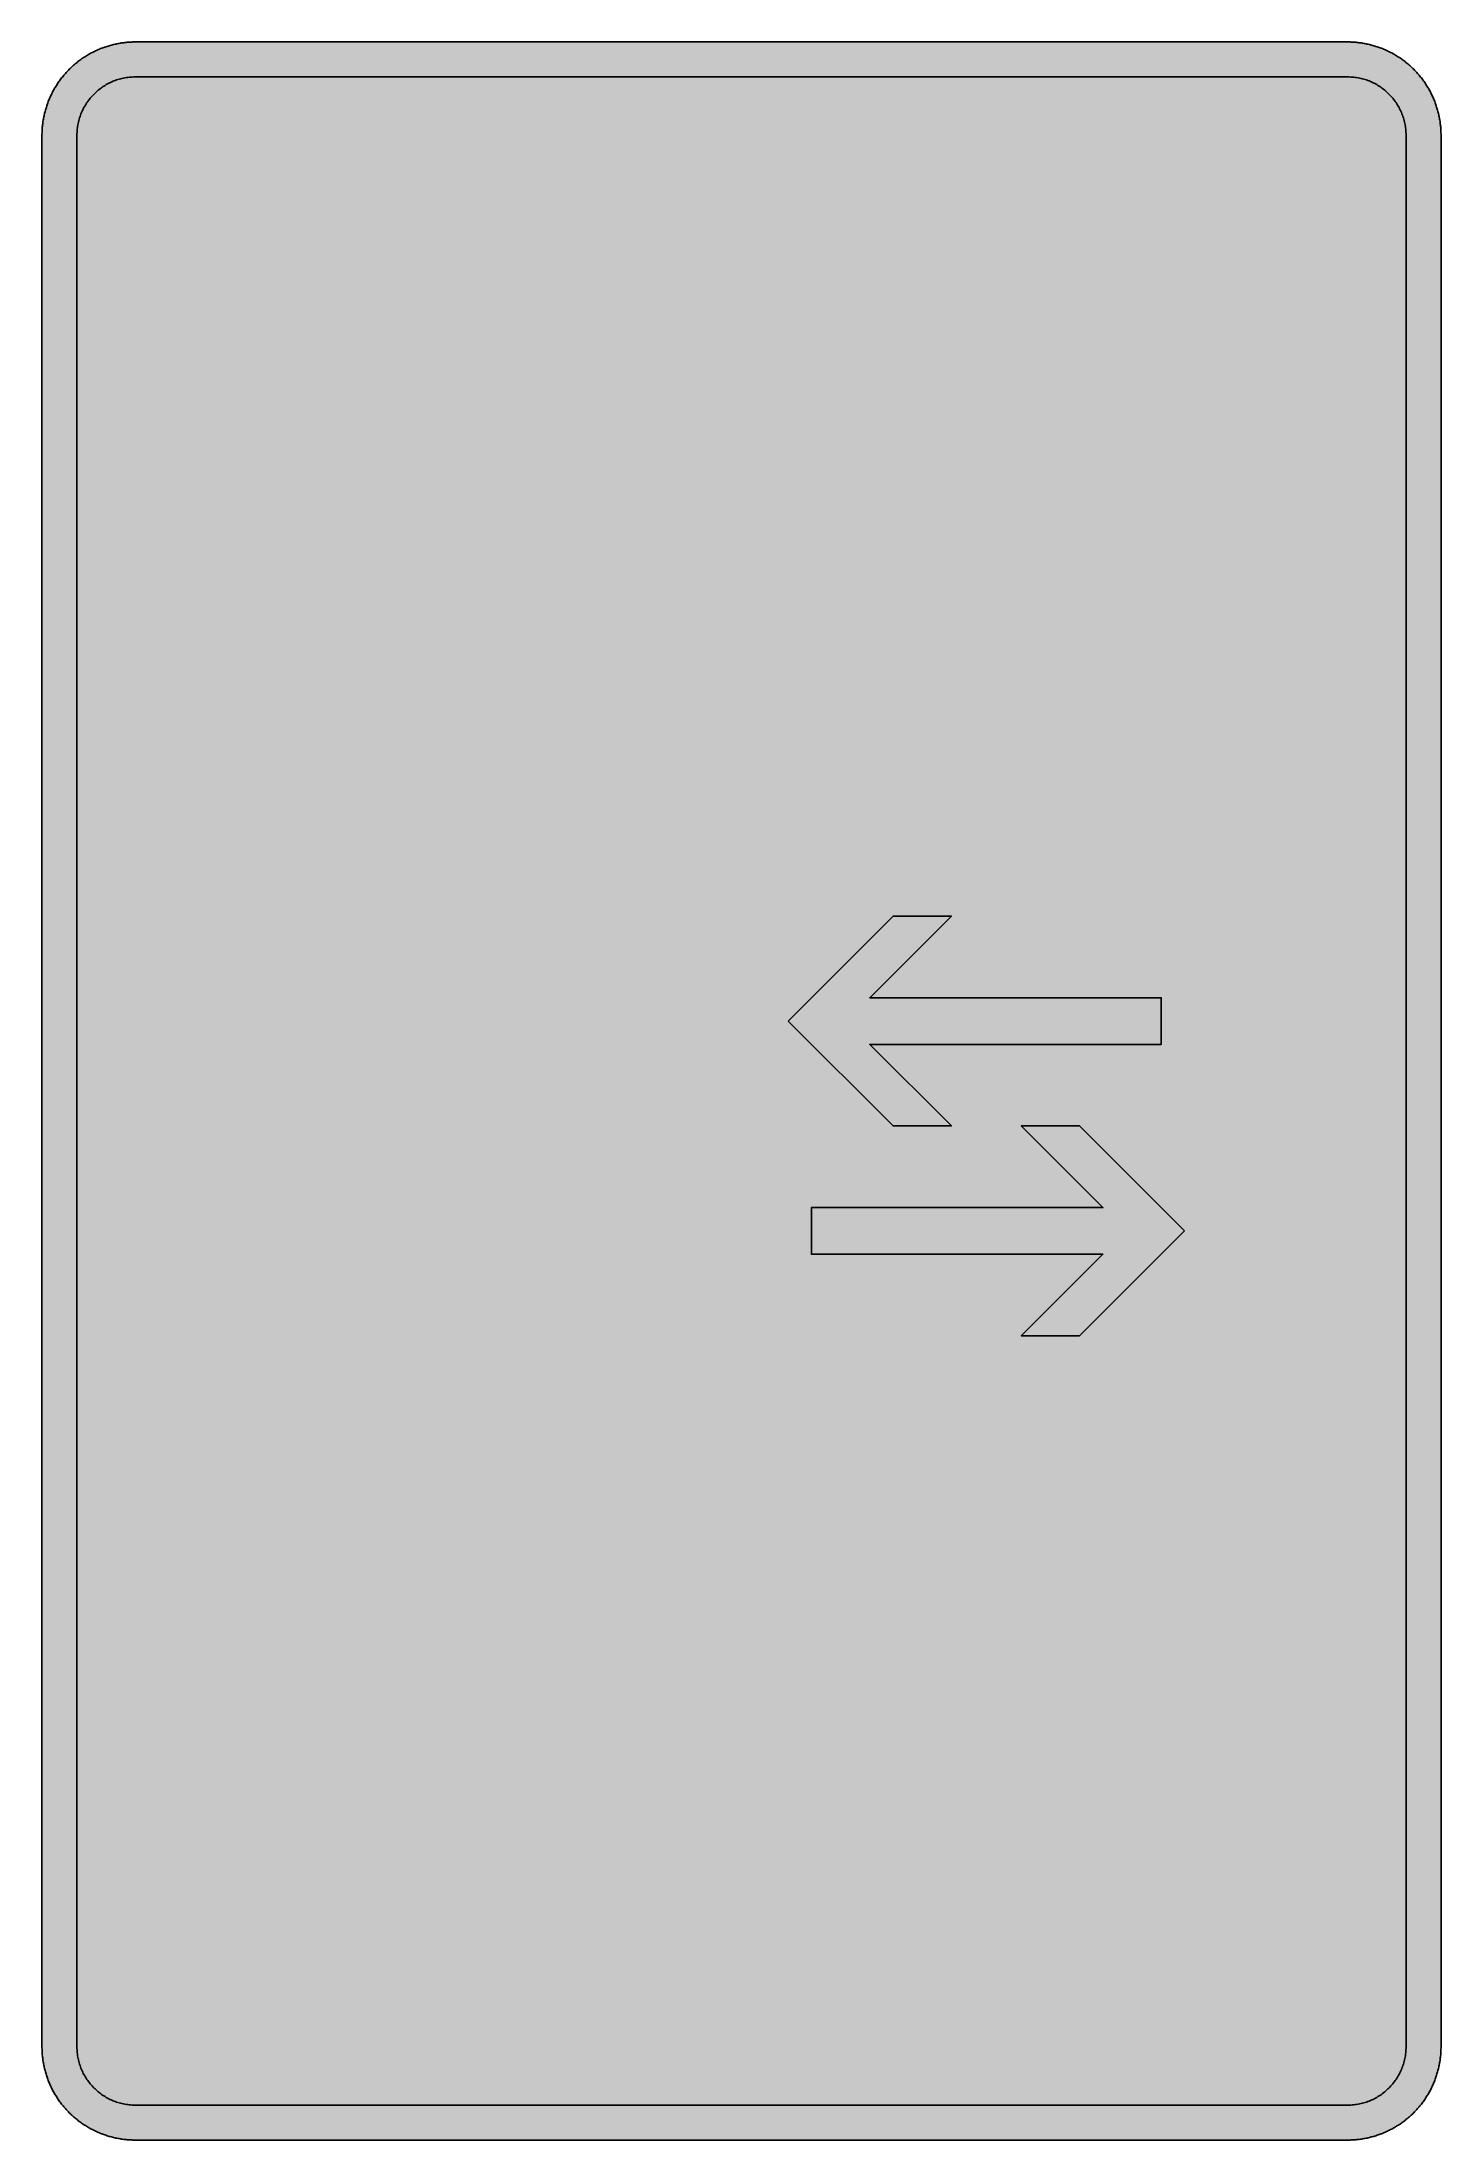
# Model space of a CAD drawing. Header units: millimetres. Extents: x 0 to 212, y 0 to 318.
import ezdxf

# ---------------------------------------------------------------- set-up
doc = ezdxf.new("R2010")
doc.units = ezdxf.units.MM

msp = doc.modelspace()

# ---------------------------------------------------------------- hatches: boundary and pattern name
for color, points in [(254, [(14.1633, 0.0536), (13.9878, 0.0533), (13.8125, 0.0559), (13.6373, 0.061), (13.462, 0.0686), (13.2893, 0.0787), (13.114, 0.0914), (12.9413, 0.1041), (12.7686, 0.1219), (12.5959, 0.1397), (12.4231, 0.16), (12.2504, 0.1829), (12.0777, 0.2057), (11.9075, 0.2337), (11.7373, 0.2616), (11.5672, 0.2921), (11.397, 0.3251), (11.2268, 0.3607), (11.0592, 0.3988), (10.8915, 0.4369), (10.7239, 0.4775), (10.5562, 0.5207), (10.3886, 0.5664), (10.2235, 0.6121), (10.0584, 0.6629), (9.8933, 0.7137), (9.7307, 0.7671), (9.5682, 0.8204), (9.4056, 0.8788), (9.2431, 0.9373), (9.083, 0.9982), (8.923, 1.0617), (8.763, 1.1252), (8.6055, 1.1938), (8.4455, 1.2624), (8.2906, 1.331), (8.1331, 1.4046), (7.9781, 1.4783), (7.8232, 1.5545), (7.6708, 1.6332), (7.5184, 1.7145), (7.366, 1.7958), (7.2161, 1.8796), (7.0663, 1.966), (6.919, 2.0523), (6.7716, 2.1438), (6.6243, 2.2352), (6.4795, 2.3266), (6.3348, 2.4232), (6.19, 2.5197), (6.0477, 2.6187), (5.908, 2.7178), (5.7683, 2.8194), (5.6286, 2.9235), (5.4915, 3.0302), (5.3543, 3.1369), (5.2197, 3.2461), (5.0851, 3.3579), (4.953, 3.4722), (4.8209, 3.5865), (4.6914, 3.7033), (4.5644, 3.8202), (4.4348, 3.9395), (4.3104, 4.0615), (4.1859, 4.1859), (4.0615, 4.3104), (3.9395, 4.4348), (3.8202, 4.5618), (3.7033, 4.6914), (3.5865, 4.8209), (3.4722, 4.953), (3.3579, 5.0851), (3.2487, 5.2197), (3.1369, 5.3543), (3.0302, 5.4915), (2.9235, 5.6286), (2.8194, 5.7683), (2.7178, 5.908), (2.6187, 6.0477), (2.5197, 6.19), (2.4232, 6.3348), (2.3266, 6.477), (2.2352, 6.6243), (2.1438, 6.7691), (2.0523, 6.9164), (1.966, 7.0663), (1.8796, 7.2161), (1.7958, 7.366), (1.7145, 7.5184), (1.6332, 7.6708), (1.5545, 7.8232), (1.4783, 7.9781), (1.4046, 8.1331), (1.331, 8.2906), (1.2598, 8.4455), (1.1913, 8.603), (1.1252, 8.763), (1.0592, 8.923), (0.9982, 9.083), (0.9373, 9.2431), (0.8763, 9.4056), (0.8204, 9.5682), (0.7645, 9.7307), (0.7112, 9.8933), (0.6604, 10.0584), (0.6121, 10.2235), (0.5639, 10.3911), (0.5207, 10.5562), (0.4775, 10.7239), (0.4343, 10.8915), (0.3962, 11.0592), (0.3607, 11.2268), (0.3251, 11.397), (0.2921, 11.5672), (0.2616, 11.7373), (0.2311, 11.9075), (0.2057, 12.0802), (0.1803, 12.2504), (0.1575, 12.4231), (0.1372, 12.5959), (0.1194, 12.7686), (0.1041, 12.9413), (0.0889, 13.1166), (0.0787, 13.2893), (0.0686, 13.4645), (0.061, 13.6373), (0.0559, 13.8125), (0.0508, 13.9878), (0.0508, 14.163), (0.0522, 303.4425), (0.0508, 303.6164), (0.0559, 303.7916), (0.061, 303.9669), (0.0686, 304.1396), (0.0787, 304.3149), (0.0889, 304.4876), (0.1041, 304.6628), (0.1194, 304.8356), (0.1372, 305.0083), (0.1575, 305.181), (0.1803, 305.3537), (0.2057, 305.5239), (0.2311, 305.6966), (0.2616, 305.8668), (0.2921, 306.037), (0.3251, 306.2072), (0.3607, 306.3748), (0.3962, 306.545), (0.4343, 306.7126), (0.4775, 306.8803), (0.5207, 307.0479), (0.5639, 307.213), (0.6121, 307.3781), (0.6604, 307.5432), (0.7112, 307.7083), (0.7645, 307.8734), (0.8204, 308.036), (0.8763, 308.1985), (0.9373, 308.3611), (0.9982, 308.5211), (1.0592, 308.6811), (1.1252, 308.8411), (1.1913, 308.9986), (1.2598, 309.1561), (1.331, 309.3136), (1.4046, 309.4685), (1.4783, 309.626), (1.5545, 309.7784), (1.6332, 309.9333), (1.7145, 310.0857), (1.7958, 310.2356), (1.8796, 310.388), (1.966, 310.5379), (2.0523, 310.6852), (2.1438, 310.8325), (2.2352, 310.9798), (2.3266, 311.1246), (2.4232, 311.2694), (2.5197, 311.4116), (2.6187, 311.5539), (2.7178, 311.6961), (2.8194, 311.8358), (2.9235, 311.9755), (3.0302, 312.1127), (3.1369, 312.2473), (3.2487, 312.3844), (3.3579, 312.5165), (3.4722, 312.6486), (3.5865, 312.7807), (3.7033, 312.9102), (3.8202, 313.0398), (3.9395, 313.1668), (4.0615, 313.2938), (4.1859, 313.4182), (4.3104, 313.5401), (4.4348, 313.6621), (4.5644, 313.784), (4.6914, 313.9008), (4.8209, 314.0177), (4.953, 314.132), (5.0851, 314.2437), (5.2197, 314.3555), (5.3543, 314.4647), (5.4915, 314.5739), (5.6286, 314.6781), (5.7683, 314.7822), (5.908, 314.8838), (6.0477, 314.9854), (6.19, 315.0845), (6.3348, 315.181), (6.4795, 315.275), (6.6243, 315.3689), (6.7716, 315.4604), (6.919, 315.5493), (7.0663, 315.6382), (7.2161, 315.7245), (7.366, 315.8084), (7.5184, 315.8896), (7.6708, 315.9709), (7.8232, 316.0471), (7.9781, 316.1233), (8.1331, 316.1995), (8.2906, 316.2706), (8.4455, 316.3418), (8.6055, 316.4103), (8.763, 316.4789), (8.923, 316.5424), (9.083, 316.6059), (9.2431, 316.6669), (9.4056, 316.7253), (9.5682, 316.7837), (9.7307, 316.8371), (9.8933, 316.8904), (10.0584, 316.9412), (10.2235, 316.992), (10.3886, 317.0377), (10.5562, 317.0834), (10.7239, 317.1266), (10.8915, 317.1673), (11.0592, 317.2079), (11.2268, 317.2435), (11.397, 317.279), (11.5672, 317.312), (11.7373, 317.3425), (11.9075, 317.3705), (12.0777, 317.3984), (12.2504, 317.4213), (12.4231, 317.4441), (12.5959, 317.4644), (12.7686, 317.4822), (12.9413, 317.5), (13.114, 317.5127), (13.2893, 317.5254), (13.462, 317.5356), (13.6373, 317.5432), (13.8125, 317.5483), (13.9878, 317.5508), (14.163, 317.5533), (197.6078, 317.5536), (197.7822, 317.5508), (197.9574, 317.5483), (198.1327, 317.5432), (198.3054, 317.5356), (198.4807, 317.5254), (198.6534, 317.5127), (198.8287, 317.5), (199.0014, 317.4822), (199.1741, 317.4644), (199.3468, 317.4441), (199.5195, 317.4213), (199.6897, 317.3984), (199.8624, 317.3705), (200.0326, 317.3425), (200.2028, 317.312), (200.373, 317.279), (200.5432, 317.2435), (200.7108, 317.2079), (200.8784, 317.1673), (201.0461, 317.1266), (201.2137, 317.0834), (201.3788, 317.0377), (201.5465, 316.992), (201.7116, 316.9412), (201.8767, 316.8904), (202.0392, 316.8371), (202.2018, 316.7837), (202.3643, 316.7253), (202.5269, 316.6669), (202.6869, 316.6059), (202.8469, 316.5424), (203.007, 316.4789), (203.167, 316.4103), (203.3245, 316.3418), (203.4794, 316.2706), (203.6369, 316.1995), (203.7918, 316.1233), (203.9468, 316.0471), (204.0992, 315.9709), (204.2516, 315.8896), (204.404, 315.8084), (204.5538, 315.7245), (204.7037, 315.6382), (204.8535, 315.5493), (205.0009, 315.4604), (205.1456, 315.3689), (205.293, 315.275), (205.4352, 315.181), (205.58, 315.0845), (205.7222, 314.9854), (205.8619, 314.8838), (206.0016, 314.7822), (206.1413, 314.6781), (206.2785, 314.5739), (206.4156, 314.4647), (206.5503, 314.3555), (206.6849, 314.2437), (206.817, 314.132), (206.949, 314.0177), (207.0786, 313.9008), (207.2081, 313.784), (207.3351, 313.6621), (207.4596, 313.5401), (207.584, 313.4182), (207.7085, 313.2938), (207.8304, 313.1668), (207.9498, 313.0398), (208.0666, 312.9102), (208.1835, 312.7807), (208.2978, 312.6486), (208.4121, 312.5165), (208.5238, 312.3844), (208.6331, 312.2473), (208.7397, 312.1127), (208.8464, 311.9755), (208.9506, 311.8358), (209.0522, 311.6961), (209.1512, 311.5539), (209.2503, 311.4116), (209.3468, 311.2694), (209.4433, 311.1246), (209.5348, 310.9798), (209.6262, 310.8325), (209.7176, 310.6852), (209.804, 310.5379), (209.8904, 310.388), (209.9742, 310.2356), (210.0555, 310.0857), (210.1367, 309.9333), (210.2155, 309.7784), (210.2917, 309.626), (210.3653, 309.4685), (210.439, 309.3136), (210.5076, 309.1561), (210.5762, 308.9986), (210.6447, 308.8411), (210.7082, 308.6811), (210.7717, 308.5211), (210.8327, 308.3611), (210.8911, 308.1985), (210.9495, 308.036), (211.0029, 307.8734), (211.0562, 307.7083), (211.107, 307.5432), (211.1578, 307.3781), (211.2035, 307.213), (211.2493, 307.0479), (211.2924, 306.8803), (211.3331, 306.7126), (211.3712, 306.545), (211.4093, 306.3748), (211.4448, 306.2072), (211.4779, 306.037), (211.5083, 305.8668), (211.5363, 305.6966), (211.5642, 305.5239), (211.5871, 305.3537), (211.6099, 305.181), (211.6303, 305.0083), (211.648, 304.8356), (211.6658, 304.6628), (211.6785, 304.4876), (211.6912, 304.3149), (211.7014, 304.1396), (211.709, 303.9669), (211.7141, 303.7916), (211.7166, 303.6164), (211.7166, 303.4411), (211.7189, 14.1647), (211.7166, 13.9878), (211.7141, 13.8125), (211.709, 13.6373), (211.7014, 13.4645), (211.6912, 13.2893), (211.6785, 13.1166), (211.6658, 12.9413), (211.648, 12.7686), (211.6303, 12.5959), (211.6099, 12.4231), (211.5871, 12.2504), (211.5642, 12.0802), (211.5363, 11.9075), (211.5083, 11.7373), (211.4779, 11.5672), (211.4448, 11.397), (211.4093, 11.2268), (211.3712, 11.0592), (211.3331, 10.8915), (211.2924, 10.7239), (211.2493, 10.5562), (211.2035, 10.3911), (211.1578, 10.2235), (211.107, 10.0584), (211.0562, 9.8933), (211.0029, 9.7307), (210.9495, 9.5682), (210.8911, 9.4056), (210.8327, 9.2431), (210.7717, 9.083), (210.7082, 8.923), (210.6447, 8.763), (210.5762, 8.603), (210.5076, 8.4455), (210.439, 8.2906), (210.3653, 8.1331), (210.2917, 7.9781), (210.2155, 7.8232), (210.1367, 7.6708), (210.0555, 7.5184), (209.9742, 7.366), (209.8904, 7.2161), (209.804, 7.0663), (209.7176, 6.9164), (209.6262, 6.7691), (209.5348, 6.6243), (209.4433, 6.477), (209.3468, 6.3348), (209.2503, 6.19), (209.1512, 6.0477), (209.0522, 5.908), (208.9506, 5.7683), (208.8464, 5.6286), (208.7397, 5.4915), (208.6331, 5.3543), (208.5238, 5.2197), (208.4121, 5.0851), (208.2978, 4.953), (208.1835, 4.8209), (208.0666, 4.6914), (207.9498, 4.5618), (207.8304, 4.4348), (207.7085, 4.3104), (207.584, 4.1859), (207.4596, 4.0615), (207.3351, 3.9395), (207.2081, 3.8202), (207.0786, 3.7033), (206.949, 3.5865), (206.817, 3.4722), (206.6849, 3.3579), (206.5503, 3.2461), (206.4156, 3.1369), (206.2785, 3.0302), (206.1413, 2.9235), (206.0016, 2.8194), (205.8619, 2.7178), (205.7222, 2.6187), (205.58, 2.5197), (205.4352, 2.4232), (205.293, 2.3266), (205.1456, 2.2352), (205.0009, 2.1438), (204.8535, 2.0523), (204.7037, 1.966), (204.5538, 1.8796), (204.404, 1.7958), (204.2516, 1.7145), (204.0992, 1.6332), (203.9468, 1.5545), (203.7918, 1.4783), (203.6369, 1.4046), (203.4794, 1.331), (203.3245, 1.2624), (203.167, 1.1938), (203.007, 1.1252), (202.8469, 1.0617), (202.6869, 0.9982), (202.5269, 0.9373), (202.3643, 0.8788), (202.2018, 0.8204), (202.0392, 0.7671), (201.8767, 0.7137), (201.7116, 0.6629), (201.5465, 0.6121), (201.3788, 0.5664), (201.2137, 0.5207), (201.0461, 0.4775), (200.8784, 0.4369), (200.7108, 0.3988), (200.5432, 0.3607), (200.373, 0.3251), (200.2028, 0.2921), (200.0326, 0.2616), (199.8624, 0.2337), (199.6897, 0.2057), (199.5195, 0.1829), (199.3468, 0.16), (199.1741, 0.1397), (199.0014, 0.1219), (198.8287, 0.1041), (198.6534, 0.0914), (198.4807, 0.0787), (198.3054, 0.0686), (198.1327, 0.061), (197.9574, 0.0559), (197.7822, 0.0533), (197.6069, 0.0533)]), (144, [(14.1633, 5.3453), (13.9344, 5.3467), (13.7084, 5.3543), (13.4849, 5.3696), (13.2613, 5.3899), (13.0378, 5.4153), (12.8194, 5.4458), (12.6009, 5.4813), (12.385, 5.522), (12.1717, 5.5702), (11.9583, 5.621), (11.7475, 5.6794), (11.5392, 5.7404), (11.3335, 5.8064), (11.1303, 5.8801), (10.9296, 5.9563), (10.729, 6.0376), (10.5334, 6.1239), (10.3378, 6.2128), (10.1473, 6.3094), (9.9593, 6.4084), (9.7714, 6.5126), (9.5885, 6.6218), (9.4082, 6.7335), (9.2304, 6.8504), (9.0576, 6.9698), (8.8849, 7.0968), (8.7173, 7.2238), (8.5522, 7.3584), (8.3896, 7.4955), (8.2321, 7.6352), (8.0772, 7.78), (7.9273, 7.9273), (7.7775, 8.0772), (7.6352, 8.2321), (7.493, 8.3922), (7.3558, 8.5522), (7.2238, 8.7173), (7.0942, 8.8875), (6.9698, 9.0576), (6.8504, 9.2329), (6.7335, 9.4107), (6.6192, 9.591), (6.5126, 9.7739), (6.4084, 9.9593), (6.3068, 10.1473), (6.2128, 10.3403), (6.1214, 10.5334), (6.035, 10.7315), (5.9538, 10.9296), (5.8776, 11.1303), (5.8064, 11.3335), (5.7404, 11.5418), (5.6769, 11.75), (5.621, 11.9583), (5.5677, 12.1717), (5.522, 12.385), (5.4813, 12.6009), (5.4432, 12.8194), (5.4127, 13.0404), (5.3873, 13.2613), (5.3696, 13.4849), (5.3543, 13.7084), (5.3467, 13.937), (5.3416, 14.163), (5.3439, 303.4425), (5.3467, 303.6697), (5.3543, 303.8958), (5.3696, 304.1193), (5.3873, 304.3428), (5.4127, 304.5638), (5.4432, 304.7848), (5.4813, 305.0032), (5.522, 305.2191), (5.5677, 305.4325), (5.621, 305.6458), (5.6769, 305.8541), (5.7404, 306.0624), (5.8064, 306.2707), (5.8776, 306.4739), (5.9538, 306.6745), (6.035, 306.8726), (6.1214, 307.0708), (6.2128, 307.2638), (6.3068, 307.4568), (6.4084, 307.6448), (6.5126, 307.8302), (6.6192, 308.0131), (6.7335, 308.1934), (6.8504, 308.3712), (6.9698, 308.5465), (7.0942, 308.7167), (7.2238, 308.8869), (7.3558, 309.052), (7.493, 309.212), (7.6352, 309.372), (7.7775, 309.5269), (7.9273, 309.6768), (8.0772, 309.8241), (8.2321, 309.9689), (8.3896, 310.1086), (8.5522, 310.2458), (8.7173, 310.3804), (8.8849, 310.5074), (9.0576, 310.6344), (9.2304, 310.7538), (9.4082, 310.8706), (9.5885, 310.9824), (9.7714, 311.0916), (9.9593, 311.1957), (10.1473, 311.2948), (10.3378, 311.3913), (10.5334, 311.4802), (10.729, 311.5666), (10.9296, 311.6478), (11.1303, 311.7266), (11.3335, 311.7977), (11.5392, 311.8637), (11.7475, 311.9272), (11.9583, 311.9831), (12.1717, 312.0339), (12.385, 312.0822), (12.6009, 312.1228), (12.8194, 312.1584), (13.0378, 312.1889), (13.2613, 312.2143), (13.4849, 312.2346), (13.7084, 312.2498), (13.9344, 312.2574), (14.163, 312.26), (197.6078, 312.262), (197.833, 312.2574), (198.0616, 312.2498), (198.2851, 312.2346), (198.5086, 312.2143), (198.7296, 312.1889), (198.9506, 312.1584), (199.169, 312.1228), (199.3849, 312.0822), (199.5983, 312.0339), (199.8116, 311.9831), (200.0199, 311.9272), (200.2282, 311.8637), (200.4365, 311.7977), (200.6397, 311.7266), (200.8403, 311.6478), (201.0385, 311.5666), (201.2366, 311.4802), (201.4296, 311.3913), (201.6227, 311.2948), (201.8106, 311.1957), (201.996, 311.0916), (202.1789, 310.9824), (202.3593, 310.8706), (202.5371, 310.7538), (202.7123, 310.6344), (202.8825, 310.5074), (203.0527, 310.3804), (203.2178, 310.2458), (203.3778, 310.1086), (203.5378, 309.9689), (203.6928, 309.8241), (203.8426, 309.6768), (203.9899, 309.5269), (204.1347, 309.372), (204.2744, 309.212), (204.4116, 309.052), (204.5462, 308.8869), (204.6732, 308.7167), (204.8002, 308.5465), (204.9196, 308.3712), (205.0364, 308.1934), (205.1482, 308.0131), (205.2574, 307.8302), (205.3615, 307.6448), (205.4606, 307.4568), (205.5571, 307.2638), (205.646, 307.0708), (205.7324, 306.8726), (205.8137, 306.6745), (205.8899, 306.4739), (205.9635, 306.2707), (206.0296, 306.0624), (206.0905, 305.8541), (206.1489, 305.6458), (206.1997, 305.4325), (206.248, 305.2191), (206.2886, 305.0032), (206.3242, 304.7848), (206.3547, 304.5638), (206.3801, 304.3428), (206.4004, 304.1193), (206.4156, 303.8958), (206.4233, 303.6697), (206.4258, 303.4411), (206.4272, 14.1647), (206.4233, 13.937), (206.4156, 13.7084), (206.4004, 13.4849), (206.3801, 13.2613), (206.3547, 13.0404), (206.3242, 12.8194), (206.2886, 12.6009), (206.248, 12.385), (206.1997, 12.1717), (206.1489, 11.9583), (206.0905, 11.75), (206.0296, 11.5418), (205.9635, 11.3335), (205.8899, 11.1303), (205.8137, 10.9296), (205.7324, 10.7315), (205.646, 10.5334), (205.5571, 10.3403), (205.4606, 10.1473), (205.3615, 9.9593), (205.2574, 9.7739), (205.1482, 9.591), (205.0364, 9.4107), (204.9196, 9.2329), (204.8002, 9.0576), (204.6732, 8.8875), (204.5462, 8.7173), (204.4116, 8.5522), (204.2744, 8.3922), (204.1347, 8.2321), (203.9899, 8.0772), (203.8426, 7.9273), (203.6928, 7.78), (203.5378, 7.6352), (203.3778, 7.4955), (203.2178, 7.3584), (203.0527, 7.2238), (202.8825, 7.0968), (202.7123, 6.9698), (202.5371, 6.8504), (202.3593, 6.7335), (202.1789, 6.6218), (201.996, 6.5126), (201.8106, 6.4084), (201.6227, 6.3094), (201.4296, 6.2128), (201.2366, 6.1239), (201.0385, 6.0376), (200.8403, 5.9563), (200.6397, 5.8801), (200.4365, 5.8064), (200.2282, 5.7404), (200.0199, 5.6794), (199.8116, 5.621), (199.5983, 5.5702), (199.3849, 5.522), (199.169, 5.4813), (198.9506, 5.4458), (198.7296, 5.4153), (198.5086, 5.3899), (198.2851, 5.3696), (198.0616, 5.3543), (197.833, 5.3467), (197.6069, 5.3442)]), (254, [(112.9411, 169.3869), (128.8161, 185.2619), (137.6355, 185.2619), (125.2883, 172.9147), (169.3855, 172.9147), (169.3855, 165.8592), (125.2883, 165.8592), (137.6355, 153.5119), (128.8161, 153.5119)]), (254, [(172.9133, 137.6369), (157.0383, 153.5119), (148.2189, 153.5119), (160.5661, 141.1647), (116.4689, 141.1647), (116.4689, 134.1092), (160.5661, 134.1092), (148.2189, 121.7619), (157.0383, 121.7619)])]:
    msp.add_hatch(color=color).paths.add_polyline_path(points)
h = msp.add_hatch(color=254)
h.paths.add_polyline_path([(38.8578, 137.6369), (38.8578, 285.8036), (99.7119, 285.8036), (100.269, 285.7983), (100.8278, 285.7881), (101.3841, 285.7703), (101.9404, 285.7475), (102.4966, 285.717), (103.0503, 285.6789), (103.6041, 285.6332), (104.1578, 285.5824), (104.7064, 285.5239), (105.2576, 285.4604), (105.8062, 285.3868), (106.3523, 285.3106), (106.8984, 285.2242), (107.442, 285.1328), (107.9856, 285.0337), (108.5266, 284.9296), (109.0676, 284.8178), (109.6035, 284.701), (110.1395, 284.5765), (110.6754, 284.447), (111.2063, 284.3073), (111.7371, 284.165), (112.2655, 284.0152), (112.7938, 283.8577), (113.317, 283.6951), (113.8403, 283.525), (114.3584, 283.3497), (114.8766, 283.1694), (115.3922, 282.9814), (115.9053, 282.7858), (116.4158, 282.5852), (116.9238, 282.3794), (117.4293, 282.1661), (117.9322, 281.9451), (118.4326, 281.7216), (118.9304, 281.4904), (119.4257, 281.2517), (119.9159, 281.0078), (120.4062, 280.7589), (120.8913, 280.5024), (121.3739, 280.2407), (121.854, 279.974), (122.3315, 279.6997), (122.8039, 279.4203), (123.2738, 279.1358), (123.7412, 278.8437), (124.206, 278.5491), (124.6657, 278.2443), (125.1229, 277.937), (125.5751, 277.622), (126.0246, 277.302), (126.4717, 276.9768), (126.9136, 276.6441), (127.3505, 276.3063), (127.7874, 275.9634), (128.2167, 275.6154), (128.6434, 275.2623), (129.0676, 274.9017), (129.4841, 274.5359), (129.9007, 274.1651), (130.3096, 273.7891), (130.716, 273.4081), (131.1173, 273.0221), (131.5161, 272.6284), (131.9098, 272.2296), (132.2959, 271.8283), (132.6769, 271.4219), (133.0554, 271.0129), (133.4262, 270.5964), (133.7894, 270.1773), (134.1501, 269.7556), (134.5032, 269.3289), (134.8537, 268.8971), (135.1966, 268.4628), (135.5319, 268.0259), (135.8646, 267.5814), (136.1897, 267.1369), (136.5098, 266.6873), (136.8247, 266.2326), (137.1346, 265.778), (137.4369, 265.3157), (137.734, 264.8534), (138.0236, 264.3861), (138.3106, 263.9162), (138.59, 263.4412), (138.8618, 262.9662), (139.131, 262.4861), (139.3927, 262.0035), (139.6467, 261.5159), (139.8956, 261.0282), (140.1394, 260.5354), (140.3782, 260.0401), (140.6093, 259.5448), (140.8354, 259.0444), (141.0538, 258.5415), (141.2672, 258.0361), (141.4729, 257.5281), (141.6736, 257.0175), (141.8692, 256.5044), (142.0571, 255.9888), (142.2375, 255.4707), (142.4127, 254.95), (142.5829, 254.4293), (142.7455, 253.9035), (142.9029, 253.3777), (143.0528, 252.8494), (143.1976, 252.3185), (143.3347, 251.7851), (143.4643, 251.2517), (143.5887, 250.7158), (143.7056, 250.1773), (143.8173, 249.6388), (143.9215, 249.0978), (144.0205, 248.5542), (144.112, 248.0107), (144.1958, 247.4646), (144.2745, 246.9185), (144.3457, 246.3698), (144.4117, 245.8187), (144.4701, 245.2675), (144.5209, 244.7163), (144.5666, 244.1626), (144.6047, 243.6089), (144.6352, 243.0526), (144.6581, 242.4963), (144.6759, 241.9401), (144.686, 241.3813), (144.6911, 240.8225), (144.686, 240.2637), (144.6759, 239.7074), (144.6581, 239.1486), (144.6352, 238.5924), (144.6047, 238.0361), (144.5666, 237.4824), (144.5209, 236.9287), (144.4701, 236.3775), (144.4117, 235.8263), (144.3457, 235.2777), (144.2745, 234.729), (144.1958, 234.1804), (144.112, 233.6343), (144.0205, 233.0907), (143.9215, 232.5472), (143.8173, 232.0061), (143.7056, 231.4677), (143.5887, 230.9292), (143.4643, 230.3932), (143.3347, 229.8598), (143.1976, 229.3264), (143.0528, 228.7956), (142.9029, 228.2673), (142.7455, 227.7415), (142.5829, 227.2157), (142.4127, 226.695), (142.2375, 226.1743), (142.0571, 225.6561), (141.8692, 225.1405), (141.6736, 224.6274), (141.4729, 224.1169), (141.2672, 223.6089), (141.0538, 223.1034), (140.8354, 222.6005), (140.6093, 222.1001), (140.3782, 221.6048), (140.1394, 221.1095), (139.8956, 220.6168), (139.6467, 220.1291), (139.3927, 219.6414), (139.131, 219.1588), (138.8618, 218.6788), (138.59, 218.2038), (138.3106, 217.7288), (138.0236, 217.2589), (137.734, 216.7915), (137.4369, 216.3293), (137.1346, 215.867), (136.8247, 215.4123), (136.5098, 214.9577), (136.1897, 214.5081), (135.8646, 214.0636), (135.5319, 213.6216), (135.1966, 213.1822), (134.8537, 212.7479), (134.5032, 212.3161), (134.1501, 211.8893), (133.7894, 211.4677), (133.4262, 211.0486), (133.0554, 210.6346), (132.6769, 210.2231), (132.2959, 209.8167), (131.9098, 209.4154), (131.5161, 209.0166), (131.1173, 208.6254), (130.716, 208.2368), (130.3096, 207.8558), (129.9007, 207.4799), (129.4841, 207.1091), (129.0676, 206.7433), (128.6434, 206.3826), (128.2167, 206.0296), (127.7874, 205.6816), (127.3505, 205.3387), (126.9136, 205.0009), (126.4717, 204.6681), (126.0246, 204.343), (125.5751, 204.023), (125.1229, 203.708), (124.6657, 203.4007), (124.206, 203.0984), (123.7412, 202.8012), (123.2738, 202.5091), (122.8039, 202.2246), (122.3315, 201.9452), (121.854, 201.6709), (121.3739, 201.4042), (120.8913, 201.1426), (120.4062, 200.8861), (119.9159, 200.6371), (119.4257, 200.3933), (118.9304, 200.1571), (118.4326, 199.9259), (117.9322, 199.6999), (117.4293, 199.4814), (116.9238, 199.2681), (116.4158, 199.0598), (115.9053, 198.8591), (115.3922, 198.6661), (114.8766, 198.4781), (114.3584, 198.2953), (113.8403, 198.12), (113.317, 197.9498), (112.7938, 197.7873), (112.2655, 197.6323), (111.7371, 197.4825), (111.2063, 197.3377), (110.6754, 197.2005), (110.1395, 197.0684), (109.6035, 196.944), (109.0676, 196.8271), (108.5266, 196.7154), (107.9856, 196.6112), (107.442, 196.5122), (106.8984, 196.4207), (106.3523, 196.3369), (105.8062, 196.2582), (105.2576, 196.1871), (104.7064, 196.121), (104.1578, 196.0651), (103.6041, 196.0118), (103.0503, 195.9686), (102.4966, 195.9305), (101.9404, 195.9), (101.3841, 195.8746), (100.8278, 195.8569), (100.269, 195.8467), (99.7102, 195.8442), (61.3473, 195.8453), (61.3473, 137.6369)])
h.paths.add_polyline_path([(61.3473, 217.0119), (98.389, 217.0119), (98.6841, 217.0125), (98.9787, 217.0176), (99.2734, 217.0278), (99.568, 217.0405), (99.8626, 217.0557), (100.1573, 217.076), (100.4494, 217.0989), (100.7415, 217.1268), (101.0336, 217.1573), (101.3231, 217.1929), (101.6152, 217.231), (101.9048, 217.2716), (102.1944, 217.3173), (102.4814, 217.3656), (102.7684, 217.4164), (103.0554, 217.4723), (103.3399, 217.5307), (103.6269, 217.5942), (103.9089, 217.6602), (104.1933, 217.7288), (104.4753, 217.8025), (104.7547, 217.8761), (105.0341, 217.9574), (105.3135, 218.0387), (105.5903, 218.125), (105.8672, 218.2165), (106.1441, 218.3079), (106.4184, 218.4044), (106.6902, 218.5035), (106.9619, 218.6076), (107.2312, 218.7143), (107.5004, 218.8235), (107.7697, 218.9353), (108.0338, 219.0521), (108.3005, 219.1715), (108.5621, 219.2934), (108.8263, 219.4179), (109.0854, 219.5474), (109.3445, 219.6795), (109.601, 219.8167), (109.8575, 219.9538), (110.1115, 220.0961), (110.363, 220.2409), (110.6145, 220.3882), (110.8634, 220.538), (111.1098, 220.693), (111.3561, 220.8505), (111.6, 221.0105), (111.8413, 221.173), (112.0826, 221.3407), (112.3188, 221.5109), (112.555, 221.6836), (112.7887, 221.8588), (113.0224, 222.0366), (113.251, 222.2195), (113.4796, 222.4024), (113.7056, 222.5904), (113.9292, 222.7809), (114.1501, 222.9739), (114.3711, 223.1695), (114.587, 223.3701), (114.8029, 223.5708), (115.0163, 223.7765), (115.2271, 223.9848), (115.4328, 224.1956), (115.6386, 224.409), (115.8418, 224.6224), (116.0399, 224.8408), (116.238, 225.0592), (116.4311, 225.2802), (116.6216, 225.5063), (116.807, 225.7323), (116.9924, 225.9584), (117.1753, 226.1895), (117.3531, 226.4207), (117.5283, 226.6544), (117.7011, 226.8906), (117.8712, 227.1293), (118.0363, 227.3706), (118.1989, 227.6119), (118.3615, 227.8558), (118.5164, 228.0996), (118.6713, 228.3485), (118.8237, 228.5975), (118.9711, 228.8464), (119.1158, 229.1004), (119.2581, 229.3544), (119.3952, 229.6084), (119.5299, 229.8675), (119.6619, 230.1265), (119.7915, 230.3856), (119.9185, 230.6472), (120.0404, 230.9114), (120.1598, 231.1756), (120.2741, 231.4423), (120.3884, 231.709), (120.4976, 231.9782), (120.6043, 232.25), (120.7059, 232.5218), (120.8049, 232.7935), (120.9015, 233.0679), (120.9954, 233.3422), (121.0843, 233.619), (121.1707, 233.8959), (121.2545, 234.1753), (121.3333, 234.4547), (121.4095, 234.7366), (121.4831, 235.0186), (121.5517, 235.3005), (121.6177, 235.585), (121.6787, 235.8695), (121.7397, 236.1565), (121.793, 236.441), (121.8463, 236.7305), (121.8946, 237.0176), (121.9403, 237.3071), (121.981, 237.5967), (122.0191, 237.8862), (122.0521, 238.1783), (122.0826, 238.4704), (122.1105, 238.7625), (122.1334, 239.0546), (122.1537, 239.3493), (122.1715, 239.6414), (122.1842, 239.936), (122.1918, 240.2307), (122.1994, 240.5278), (122.1994, 240.8225), (122.1994, 241.1197), (122.1918, 241.4143), (122.1842, 241.7089), (122.1715, 242.0036), (122.1537, 242.2982), (122.1334, 242.5903), (122.1105, 242.885), (122.0826, 243.1771), (122.0521, 243.4692), (122.0191, 243.7587), (121.981, 244.0483), (121.9403, 244.3378), (121.8946, 244.6274), (121.8463, 244.917), (121.793, 245.204), (121.7397, 245.491), (121.6787, 245.7755), (121.6177, 246.06), (121.5517, 246.3444), (121.4831, 246.6264), (121.4095, 246.9083), (121.3333, 247.1903), (121.2545, 247.4697), (121.1707, 247.7491), (121.0843, 248.0259), (120.9954, 248.3028), (120.9015, 248.5771), (120.8049, 248.8514), (120.7059, 249.1232), (120.6043, 249.395), (120.4976, 249.6668), (120.3884, 249.936), (120.2741, 250.2027), (120.1598, 250.4694), (120.0404, 250.7336), (119.9185, 250.9977), (119.7915, 251.2593), (119.6619, 251.5184), (119.5299, 251.7775), (119.3952, 252.0366), (119.2581, 252.2906), (119.1158, 252.5446), (118.9711, 252.7986), (118.8237, 253.0475), (118.6713, 253.2964), (118.5164, 253.5453), (118.3615, 253.7892), (118.1989, 254.033), (118.0363, 254.2743), (117.8712, 254.5156), (117.7011, 254.7544), (117.5283, 254.9881), (117.3531, 255.2243), (117.1753, 255.4554), (116.9924, 255.6866), (116.807, 255.9126), (116.6216, 256.1387), (116.4311, 256.3622), (116.238, 256.5857), (116.0399, 256.8042), (115.8418, 257.0226), (115.6386, 257.236), (115.4328, 257.4493), (115.2271, 257.6601), (115.0163, 257.8684), (114.8029, 258.0716), (114.587, 258.2748), (114.3711, 258.4729), (114.1501, 258.6711), (113.9292, 258.8641), (113.7056, 259.0546), (113.4796, 259.2426), (113.251, 259.4254), (113.0224, 259.6083), (112.7887, 259.7861), (112.555, 259.9614), (112.3188, 260.1341), (112.0826, 260.3043), (111.8413, 260.4694), (111.6, 260.6345), (111.3561, 260.7945), (111.1098, 260.952), (110.8634, 261.1069), (110.6145, 261.2568), (110.363, 261.4041), (110.1115, 261.5489), (109.8575, 261.6911), (109.601, 261.8308), (109.3445, 261.9654), (109.0854, 262.0975), (108.8263, 262.2271), (108.5621, 262.3515), (108.3005, 262.4734), (108.0338, 262.5928), (107.7697, 262.7097), (107.5004, 262.8214), (107.2312, 262.9332), (106.9619, 263.0373), (106.6902, 263.1415), (106.4184, 263.2405), (106.1441, 263.337), (105.8672, 263.431), (105.5903, 263.5199), (105.3135, 263.6063), (105.0341, 263.6901), (104.7547, 263.7688), (104.4753, 263.845), (104.1933, 263.9162), (103.9089, 263.9873), (103.6269, 264.0533), (103.3399, 264.1143), (103.0554, 264.1727), (102.7684, 264.2286), (102.4814, 264.2819), (102.1944, 264.3302), (101.9048, 264.3759), (101.6152, 264.4165), (101.3231, 264.4546), (101.0336, 264.4877), (100.7415, 264.5181), (100.4494, 264.5461), (100.1573, 264.5689), (99.8626, 264.5893), (99.568, 264.607), (99.2734, 264.6197), (98.9787, 264.6274), (98.6841, 264.635), (98.3869, 264.635), (61.3473, 264.637)], flags=16)
h = msp.add_hatch(color=254)
h.paths.add_polyline_path([(176.4411, 24.7481), (176.4411, 38.8592), (105.8855, 38.8592), (105.8855, 31.8036), (35.33, 31.8036), (35.33, 24.7481)])
h.paths.add_polyline_path([(72.2436, 68.199), (72.2401, 68.2092), (72.2401, 68.2193), (72.2401, 68.2295), (72.2376, 68.2396), (72.2376, 68.2498), (72.2351, 68.2625), (72.2351, 68.2727), (72.2351, 68.2828), (72.2325, 68.293), (72.2325, 68.3031), (72.2325, 68.3133), (72.23, 68.326), (72.23, 68.3362), (72.2274, 68.3463), (72.2274, 68.3565), (72.2274, 68.3666), (72.2249, 68.3768), (72.2249, 68.3895), (72.2249, 68.3997), (72.2249, 68.4098), (72.2224, 68.42), (72.2224, 68.4301), (72.2224, 68.4428), (72.2198, 68.453), (72.2198, 68.4632), (72.2198, 68.4733), (72.2198, 68.4835), (72.2173, 68.4936), (72.2173, 68.5063), (72.2173, 68.5165), (72.2173, 68.5267), (72.2147, 68.5368), (72.2147, 68.547), (72.2147, 68.5597), (72.2147, 68.5698), (72.2147, 68.58), (72.2122, 68.5902), (72.2122, 68.6003), (72.2122, 68.6105), (72.2122, 68.6232), (72.2122, 68.6333), (72.2122, 68.6435), (72.2097, 68.6537), (72.2097, 68.6638), (72.2097, 68.6765), (72.2097, 68.6867), (72.2097, 68.6968), (72.2097, 68.707), (72.2097, 68.7172), (72.2097, 68.7273), (72.2071, 68.74), (72.2071, 68.7502), (72.2071, 68.7603), (72.2071, 68.7705), (72.2071, 68.7807), (72.2071, 68.7908), (72.2071, 68.8035), (72.2071, 68.8137), (72.2071, 68.8238), (72.2071, 68.834), (72.2071, 68.8442), (72.2071, 68.8569), (72.2071, 68.867), (72.2071, 68.8772), (72.2071, 68.9331), (72.2071, 68.9889), (72.2097, 69.0448), (72.2097, 69.1007), (72.2122, 69.1566), (72.2147, 69.2125), (72.2173, 69.2709), (72.2224, 69.3268), (72.2249, 69.3826), (72.23, 69.4385), (72.2351, 69.4919), (72.2401, 69.5477), (72.2478, 69.6036), (72.2528, 69.6595), (72.2605, 69.7154), (72.2681, 69.7713), (72.2757, 69.8271), (72.2833, 69.8805), (72.2909, 69.9364), (72.3011, 69.9922), (72.3113, 70.0456), (72.3214, 70.1015), (72.3316, 70.1548), (72.3417, 70.2107), (72.3544, 70.264), (72.3671, 70.3199), (72.3773, 70.3732), (72.39, 70.4291), (72.4052, 70.4825), (72.4179, 70.5358), (72.4332, 70.5891), (72.4459, 70.6425), (72.4611, 70.6984), (72.4789, 70.7517), (72.4941, 70.805), (72.5094, 70.8584), (72.5272, 70.9117), (72.5449, 70.9625), (72.5627, 71.0159), (72.5805, 71.0692), (72.5983, 71.1225), (72.6186, 71.1733), (72.6389, 71.2267), (72.6567, 71.2775), (72.6796, 71.3308), (72.6999, 71.3816), (72.7202, 71.4324), (72.7431, 71.4858), (72.7659, 71.5366), (72.7862, 71.5874), (72.8116, 71.6382), (72.8345, 71.689), (72.8574, 71.7398), (72.8828, 71.7906), (72.9082, 71.8388), (72.9336, 71.8896), (72.959, 71.9404), (72.9844, 71.9887), (73.0098, 72.0395), (73.0377, 72.0877), (73.0656, 72.136), (73.0936, 72.1843), (73.1215, 72.2351), (73.1495, 72.2833), (74.2858, 74.1726), (74.3229, 74.234), (74.3585, 74.295), (74.3966, 74.3585), (74.4322, 74.4195), (74.4677, 74.483), (74.5033, 74.5465), (74.5388, 74.61), (74.5744, 74.6709), (74.61, 74.7344), (74.6455, 74.7979), (74.6811, 74.8614), (74.7141, 74.9249), (74.7497, 74.9884), (74.7827, 75.0519), (74.8182, 75.1154), (74.8513, 75.1815), (74.8843, 75.245), (74.9173, 75.3085), (74.9503, 75.372), (74.9833, 75.438), (75.0164, 75.5015), (75.0468, 75.5675), (75.0799, 75.631), (75.1129, 75.6971), (75.1434, 75.7606), (75.1738, 75.8266), (75.2043, 75.8927), (75.2373, 75.9562), (75.2678, 76.0222), (75.2983, 76.0882), (75.3262, 76.1543), (75.3567, 76.2203), (75.3872, 76.2864), (75.4151, 76.3524), (75.4456, 76.4184), (75.4736, 76.4845), (75.5015, 76.5505), (75.532, 76.6166), (75.5599, 76.6826), (75.5879, 76.7486), (75.6158, 76.8172), (75.6412, 76.8833), (75.6691, 76.9493), (75.6971, 77.0179), (75.7225, 77.0839), (75.7504, 77.15), (75.7758, 77.2185), (75.8012, 77.2871), (75.8266, 77.3532), (75.852, 77.4217), (75.8774, 77.4878), (75.9028, 77.5564), (75.9282, 77.6249), (75.9511, 77.6935), (75.9765, 77.7596), (75.9993, 77.8281), (76.0247, 77.8967), (76.0476, 77.9653), (76.0705, 78.0339), (76.0933, 78.1025), (76.1162, 78.171), (76.139, 78.2396), (76.1619, 78.3082), (76.1848, 78.3768), (82.8022, 99.2075), (82.8319, 99.3038), (82.8675, 99.4004), (82.9031, 99.4969), (82.9386, 99.5909), (82.9767, 99.6848), (83.0174, 99.7788), (83.0605, 99.8703), (83.1037, 99.9617), (83.1494, 100.0506), (83.1952, 100.1395), (83.2434, 100.2284), (83.2942, 100.3148), (83.345, 100.4011), (83.3958, 100.4849), (83.4517, 100.5688), (83.5076, 100.6526), (83.5635, 100.7339), (83.6219, 100.8151), (83.6828, 100.8939), (83.7438, 100.9726), (83.8048, 101.0488), (83.8683, 101.125), (83.9343, 101.1987), (84.0003, 101.2723), (84.0689, 101.3435), (84.1375, 101.4146), (84.2061, 101.4857), (84.2772, 101.5543), (84.3509, 101.6203), (84.4245, 101.6864), (84.4982, 101.7499), (84.5744, 101.8134), (84.6531, 101.8743), (84.7293, 101.9353), (84.8106, 101.9937), (84.8893, 102.0521), (84.9706, 102.108), (85.0544, 102.1613), (85.1357, 102.2147), (85.2221, 102.2655), (85.3059, 102.3163), (85.3923, 102.3645), (85.4786, 102.4128), (85.5675, 102.4585), (85.6564, 102.5017), (85.7453, 102.5449), (85.8368, 102.5855), (85.9282, 102.6236), (86.0196, 102.6617), (86.1136, 102.6973), (86.2076, 102.7328), (86.3016, 102.7633), (86.3981, 102.7963), (86.4921, 102.8243), (86.5886, 102.8522), (86.6877, 102.8776), (86.7842, 102.903), (86.8832, 102.9233), (86.9823, 102.9437), (87.0839, 102.964), (87.183, 102.9818), (87.2846, 102.9945), (87.3862, 103.0097), (87.4878, 103.0199), (142.3197, 108.6813), (142.3264, 108.6815), (142.3365, 108.6815), (142.3441, 108.6815), (142.3543, 108.6841), (142.3619, 108.6841), (142.3721, 108.6841), (142.3797, 108.6866), (142.3899, 108.6866), (142.3975, 108.6866), (142.4051, 108.6891), (142.4153, 108.6891), (142.4229, 108.6891), (142.433, 108.6917), (142.4407, 108.6917), (142.4508, 108.6917), (142.4584, 108.6917), (142.4686, 108.6942), (142.4762, 108.6942), (142.4864, 108.6942), (142.494, 108.6942), (142.5042, 108.6968), (142.5118, 108.6968), (142.5219, 108.6968), (142.5296, 108.6968), (142.5397, 108.6993), (142.5473, 108.6993), (142.5575, 108.6993), (142.5651, 108.6993), (142.5727, 108.6993), (142.5829, 108.7018), (142.5905, 108.7018), (142.6007, 108.7018), (142.6083, 108.7018), (142.6185, 108.7018), (142.6261, 108.7018), (142.6362, 108.7044), (142.6439, 108.7044), (142.654, 108.7044), (142.6616, 108.7044), (142.6718, 108.7044), (142.6794, 108.7044), (142.6896, 108.7044), (142.6972, 108.7069), (142.7074, 108.7069), (142.715, 108.7069), (142.7251, 108.7069), (142.7328, 108.7069), (142.7429, 108.7069), (142.7505, 108.7069), (142.7607, 108.7069), (142.7683, 108.7069), (142.7785, 108.7069), (142.7861, 108.7069), (142.7963, 108.7095), (142.8039, 108.7095), (142.814, 108.7095), (142.8217, 108.7095), (142.8318, 108.7095), (142.8394, 108.7095), (142.8496, 108.7095), (142.8572, 108.7095), (142.8674, 108.7095), (142.875, 108.7095), (142.8852, 108.7095), (142.9766, 108.7069), (143.0706, 108.7069), (143.162, 108.7018), (143.256, 108.6968), (143.3474, 108.6891), (143.4389, 108.6815), (143.5303, 108.6714), (143.6218, 108.6587), (143.7132, 108.646), (143.8021, 108.6333), (143.8935, 108.6155), (143.9824, 108.5977), (144.0713, 108.5799), (144.1602, 108.5596), (144.2491, 108.5367), (144.3355, 108.5139), (144.4244, 108.4885), (144.5108, 108.4631), (144.5971, 108.4351), (144.6835, 108.4072), (144.7673, 108.3767), (144.8537, 108.3462), (144.9375, 108.3132), (145.0213, 108.2777), (145.1026, 108.2421), (145.1864, 108.2065), (145.2677, 108.1684), (145.349, 108.1278), (145.4277, 108.0872), (145.5064, 108.044), (145.5877, 108.0008), (145.6639, 107.9576), (145.7427, 107.9094), (145.8189, 107.8636), (145.8951, 107.8154), (145.9687, 107.7646), (146.0449, 107.7138), (146.1186, 107.6604), (146.1897, 107.6071), (146.2608, 107.5538), (146.3319, 107.4979), (146.4031, 107.4395), (146.4716, 107.381), (146.5402, 107.3226), (146.6063, 107.2617), (146.6723, 107.2007), (146.7383, 107.1372), (146.8044, 107.0737), (146.8653, 107.0077), (146.9288, 106.9416), (146.9898, 106.8756), (147.0508, 106.807), (147.1092, 106.7384), (147.1676, 106.6673), (147.226, 106.5962), (147.2819, 106.5225), (147.3352, 106.4489), (147.3886, 106.3752), (147.4419, 106.299), (147.4927, 106.2228), (147.5435, 106.1441), (147.5918, 106.0653), (147.64, 105.9866), (147.6858, 105.9053), (158.4194, 86.8669), (158.4528, 86.802), (158.4909, 86.741), (158.5265, 86.6775), (158.562, 86.614), (158.5976, 86.553), (158.6357, 86.4895), (158.6713, 86.4286), (158.7094, 86.3651), (158.7475, 86.3041), (158.7856, 86.2432), (158.8237, 86.1822), (158.8618, 86.1187), (158.8999, 86.0577), (158.938, 85.9968), (158.9761, 85.9358), (159.0142, 85.8749), (159.0548, 85.8139), (159.0929, 85.7555), (159.1335, 85.6945), (159.1742, 85.6336), (159.2123, 85.5726), (159.2529, 85.5142), (159.2936, 85.4532), (159.3342, 85.3948), (159.3748, 85.3338), (159.418, 85.2754), (159.4587, 85.217), (159.4993, 85.156), (159.5425, 85.0976), (159.5831, 85.0392), (159.6263, 84.9808), (159.6695, 84.9224), (159.7101, 84.8639), (159.7533, 84.8055), (159.7965, 84.7471), (159.8397, 84.6912), (159.8828, 84.6328), (159.9286, 84.5744), (159.9717, 84.5185), (160.0149, 84.4601), (160.0606, 84.4042), (160.1038, 84.3458), (160.1495, 84.2899), (160.1927, 84.234), (160.2384, 84.1756), (160.2842, 84.1197), (160.3299, 84.0638), (160.3756, 84.008), (160.4213, 83.9521), (160.467, 83.8962), (160.5153, 83.8429), (160.561, 83.787), (160.6067, 83.7311), (160.655, 83.6752), (160.7007, 83.6219), (160.749, 83.566), (160.7972, 83.5127), (160.8455, 83.4593), (160.8938, 83.4034), (160.942, 83.3501), (160.9903, 83.2968), (161.0385, 83.2434), (161.0868, 83.1901), (161.1351, 83.1367), (162.6348, 81.5202), (162.6794, 81.4705), (162.7226, 81.4197), (162.7683, 81.3689), (162.8115, 81.3181), (162.8546, 81.2673), (162.8978, 81.2165), (162.9385, 81.1632), (162.9816, 81.1124), (163.0223, 81.059), (163.0629, 81.0057), (163.101, 80.9523), (163.1417, 80.899), (163.1798, 80.8457), (163.2179, 80.7898), (163.256, 80.7339), (163.2915, 80.6806), (163.3271, 80.6247), (163.3652, 80.5688), (163.3982, 80.5129), (163.4338, 80.4545), (163.4693, 80.3986), (163.5023, 80.3402), (163.5354, 80.2843), (163.5658, 80.2259), (163.5989, 80.1675), (163.6293, 80.1091), (163.6598, 80.0506), (163.6903, 79.9922), (163.7208, 79.9313), (163.7487, 79.8728), (163.7767, 79.8119), (163.8046, 79.7535), (163.83, 79.6925), (163.8579, 79.6315), (163.8833, 79.5706), (163.9087, 79.5096), (163.9341, 79.4461), (163.957, 79.3852), (163.9799, 79.3242), (164.0027, 79.2607), (164.0256, 79.1997), (164.0459, 79.1362), (164.0662, 79.0727), (164.0865, 79.0092), (164.1069, 78.9457), (164.1246, 78.8822), (164.145, 78.8187), (164.1627, 78.7552), (164.178, 78.6917), (164.1958, 78.6257), (164.211, 78.5622), (164.2262, 78.4962), (164.2415, 78.4327), (164.2542, 78.3666), (164.2669, 78.3031), (164.2796, 78.2371), (164.2923, 78.171), (164.3024, 78.105), (164.3126, 78.039), (164.3228, 77.9729), (164.3329, 77.9069), (164.3405, 77.8408), (164.3482, 77.7748), (164.3558, 77.7088), (165.8288, 63.4513), (165.829, 63.4416), (165.829, 63.4314), (165.829, 63.4238), (165.8315, 63.4136), (165.8315, 63.406), (165.8315, 63.3984), (165.8341, 63.3882), (165.8341, 63.3806), (165.8341, 63.3705), (165.8366, 63.3628), (165.8366, 63.3527), (165.8366, 63.3451), (165.8391, 63.3349), (165.8391, 63.3273), (165.8391, 63.3171), (165.8391, 63.3095), (165.8417, 63.2993), (165.8417, 63.2917), (165.8417, 63.2841), (165.8417, 63.2739), (165.8442, 63.2663), (165.8442, 63.2562), (165.8442, 63.2485), (165.8442, 63.2384), (165.8468, 63.2308), (165.8468, 63.2206), (165.8468, 63.213), (165.8468, 63.2028), (165.8468, 63.1952), (165.8493, 63.185), (165.8493, 63.1774), (165.8493, 63.1673), (165.8493, 63.1596), (165.8493, 63.1495), (165.8518, 63.1419), (165.8518, 63.1317), (165.8518, 63.1241), (165.8518, 63.1139), (165.8518, 63.1063), (165.8518, 63.0987), (165.8518, 63.0885), (165.8518, 63.0809), (165.8544, 63.0707), (165.8544, 63.0631), (165.8544, 63.053), (165.8544, 63.0453), (165.8544, 63.0352), (165.8544, 63.0276), (165.8544, 63.0174), (165.8544, 63.0098), (165.8544, 62.9996), (165.8544, 62.992), (165.8569, 62.9818), (165.8569, 62.9742), (165.8569, 62.9641), (165.8569, 62.9564), (165.8569, 62.9463), (165.8569, 62.9387), (165.8569, 62.9285), (165.8569, 62.9209), (165.8569, 62.9107), (165.8569, 62.9031), (165.8569, 62.8929), (165.8569, 62.8853), (165.8544, 62.7532), (165.8493, 62.6212), (165.8417, 62.4916), (165.8315, 62.3621), (165.8188, 62.2325), (165.801, 62.103), (165.7807, 61.976), (165.7604, 61.8515), (165.735, 61.7245), (165.7045, 61.6001), (165.674, 61.4782), (165.641, 61.3537), (165.6055, 61.2343), (165.5648, 61.1149), (165.5242, 60.9956), (165.4785, 60.8762), (165.4327, 60.7619), (165.3819, 60.645), (165.3311, 60.5333), (165.2753, 60.419), (165.2194, 60.3098), (165.1584, 60.2005), (165.0975, 60.0913), (165.0314, 59.9846), (164.9654, 59.8805), (164.8968, 59.7764), (164.8257, 59.6748), (164.752, 59.5757), (164.6758, 59.4766), (164.5996, 59.3801), (164.5183, 59.2861), (164.4371, 59.1922), (164.3532, 59.1007), (164.2669, 59.0118), (164.1805, 58.9255), (164.0891, 58.8391), (163.9976, 58.7578), (163.9037, 58.6765), (163.8071, 58.5953), (163.7106, 58.5191), (163.6116, 58.4454), (163.51, 58.3717), (163.4084, 58.3006), (163.3042, 58.232), (163.1975, 58.166), (163.0883, 58.1025), (162.9791, 58.0415), (162.8699, 57.9831), (162.7556, 57.9272), (162.6438, 57.8739), (162.527, 57.8231), (162.4101, 57.7723), (162.2933, 57.7266), (162.1739, 57.6834), (162.052, 57.6428), (161.9301, 57.6047), (161.8056, 57.5691), (161.6812, 57.5361), (161.5567, 57.5081), (161.4297, 57.4802), (161.3027, 57.4573), (161.1732, 57.4345), (161.0411, 57.4167), (160.9115, 57.4015), (79.7638, 49.0262), (79.7535, 49.0245), (79.7458, 49.022), (79.7357, 49.022), (79.7281, 49.022), (79.7179, 49.0195), (79.7103, 49.0195), (79.7001, 49.0195), (79.6925, 49.0169), (79.6823, 49.0169), (79.6747, 49.0169), (79.6646, 49.0169), (79.6569, 49.0144), (79.6468, 49.0144), (79.6392, 49.0144), (79.629, 49.0118), (79.6214, 49.0118), (79.6112, 49.0118), (79.6036, 49.0118), (79.596, 49.0093), (79.5858, 49.0093), (79.5782, 49.0093), (79.568, 49.0093), (79.5604, 49.0068), (79.5503, 49.0068), (79.5426, 49.0068), (79.5325, 49.0068), (79.5249, 49.0068), (79.5147, 49.0042), (79.5071, 49.0042), (79.4969, 49.0042), (79.4893, 49.0042), (79.4791, 49.0042), (79.4715, 49.0017), (79.4614, 49.0017), (79.4537, 49.0017), (79.4436, 49.0017), (79.436, 49.0017), (79.4258, 49.0017), (79.4182, 49.0017), (79.408, 48.9991), (79.4004, 48.9991), (79.3902, 48.9991), (79.3826, 48.9991), (79.3725, 48.9991), (79.3648, 48.9991), (79.3547, 48.9991), (79.3471, 48.9991), (79.3369, 48.9966), (79.3293, 48.9966), (79.3191, 48.9966), (79.3115, 48.9966), (79.3013, 48.9966), (79.2937, 48.9966), (79.2836, 48.9966), (79.2759, 48.9966), (79.2658, 48.9966), (79.2582, 48.9966), (79.248, 48.9966), (79.2404, 48.9966), (79.2302, 48.9966), (79.2226, 48.9966), (79.2124, 48.9966), (79.2048, 48.9966), (79.1972, 48.9966), (79.0626, 48.9966), (78.933, 49.0017), (78.801, 49.0093), (78.6714, 49.0195), (78.5419, 49.0347), (78.4149, 49.0499), (78.2879, 49.0703), (78.1609, 49.0931), (78.0364, 49.1185), (77.912, 49.1465), (77.7875, 49.1769), (77.6656, 49.2125), (77.5437, 49.2481), (77.4243, 49.2862), (77.3049, 49.3293), (77.1881, 49.3725), (77.0712, 49.4208), (76.9569, 49.4716), (76.8426, 49.5224), (76.7309, 49.5783), (76.6191, 49.6341), (76.5099, 49.6951), (76.4032, 49.7561), (76.2965, 49.8196), (76.1924, 49.8856), (76.0882, 49.9567), (75.9866, 50.0278), (75.8876, 50.099), (75.7885, 50.1752), (75.692, 50.2539), (75.598, 50.3326), (75.504, 50.4165), (75.4126, 50.5003), (75.3237, 50.5841), (75.2373, 50.673), (75.151, 50.7644), (75.0672, 50.8559), (74.9859, 50.9499), (74.9071, 51.0438), (74.8309, 51.1429), (74.7547, 51.242), (74.6836, 51.3436), (74.6125, 51.4452), (74.5439, 51.5493), (74.4779, 51.656), (74.4144, 51.7627), (74.3534, 51.8719), (74.295, 51.9836), (74.2391, 52.0954), (74.1858, 52.2097), (74.1324, 52.324), (74.0842, 52.4408), (74.0385, 52.5602), (73.9953, 52.6796), (73.9546, 52.8015), (73.9165, 52.9234), (73.881, 53.0454), (73.848, 53.1698), (73.8175, 53.2968), (73.7921, 53.4238), (73.7667, 53.5508), (73.7464, 53.6804), (73.7286, 53.8099), (73.7133, 53.942)], flags=16)
h.paths.add_polyline_path([(81.7548, 78.0475), (87.5055, 96.1496), (87.5182, 96.1873), (87.5309, 96.2254), (87.5436, 96.2635), (87.5589, 96.3016), (87.5741, 96.3397), (87.5919, 96.3778), (87.6071, 96.4133), (87.6249, 96.4514), (87.6427, 96.487), (87.663, 96.5225), (87.6808, 96.5581), (87.7011, 96.5911), (87.7214, 96.6267), (87.7418, 96.6597), (87.7646, 96.6927), (87.7875, 96.7257), (87.8103, 96.7588), (87.8332, 96.7918), (87.8561, 96.8223), (87.8815, 96.8553), (87.9069, 96.8858), (87.9323, 96.9162), (87.9577, 96.9467), (87.9856, 96.9747), (88.011, 97.0026), (88.0389, 97.0331), (88.0669, 97.061), (88.0948, 97.0864), (88.1253, 97.1144), (88.1532, 97.1398), (88.1837, 97.1652), (88.2142, 97.1906), (88.2447, 97.216), (88.2777, 97.2388), (88.3082, 97.2642), (88.3412, 97.2871), (88.3742, 97.3074), (88.4072, 97.3303), (88.4403, 97.3506), (88.4733, 97.3734), (88.5063, 97.3912), (88.5419, 97.4115), (88.5774, 97.4293), (88.613, 97.4496), (88.6485, 97.4674), (88.6841, 97.4827), (88.7197, 97.5004), (88.7552, 97.5157), (88.7933, 97.5309), (88.8289, 97.5436), (88.867, 97.5589), (88.9051, 97.5716), (88.9432, 97.5843), (88.9813, 97.5944), (89.0194, 97.6071), (89.06, 97.6173), (89.0981, 97.6274), (89.1388, 97.6351), (89.1769, 97.6427), (89.2175, 97.6503), (89.2581, 97.6579), (89.2988, 97.663), (89.3394, 97.6681), (89.3801, 97.6732), (141.5602, 103.0619), (141.572, 103.063), (141.5872, 103.063), (141.5999, 103.0656), (141.6152, 103.0656), (141.6279, 103.0656), (141.6431, 103.0681), (141.6583, 103.0681), (141.671, 103.0681), (141.6863, 103.0707), (141.699, 103.0707), (141.7142, 103.0707), (141.7295, 103.0707), (141.7422, 103.0707), (141.7574, 103.0707), (141.7701, 103.0707), (141.7853, 103.0707), (141.8234, 103.0707), (141.859, 103.0707), (141.8971, 103.0681), (141.9327, 103.0656), (141.9708, 103.063), (142.0063, 103.0605), (142.0444, 103.0554), (142.08, 103.0529), (142.1155, 103.0478), (142.1536, 103.0402), (142.1892, 103.0351), (142.2248, 103.0275), (142.2603, 103.0199), (142.2959, 103.0122), (142.3314, 103.0021), (142.367, 102.9945), (142.4, 102.9843), (142.4356, 102.9741), (142.4711, 102.9614), (142.5042, 102.9513), (142.5397, 102.9386), (142.5727, 102.9259), (142.6058, 102.9132), (142.6388, 102.9005), (142.6718, 102.8852), (142.7048, 102.87), (142.7378, 102.8548), (142.7709, 102.8395), (142.8039, 102.8217), (142.8344, 102.8065), (142.8674, 102.7887), (142.8979, 102.7709), (142.9283, 102.7532), (142.9588, 102.7328), (142.9893, 102.7151), (143.0198, 102.6947), (143.0503, 102.6744), (143.0782, 102.6516), (143.1087, 102.6312), (143.1366, 102.6084), (143.1646, 102.5881), (143.1925, 102.5652), (143.2204, 102.5398), (143.2484, 102.5169), (143.2738, 102.4941), (143.3017, 102.4687), (143.3271, 102.4433), (143.3525, 102.4179), (143.3779, 102.3925), (143.4033, 102.3645), (143.4287, 102.3391), (143.4516, 102.3112), (143.4744, 102.2833), (143.4973, 102.2553), (143.5202, 102.2248), (143.543, 102.1969), (143.5659, 102.1664), (143.5862, 102.1385), (143.6091, 102.108), (143.6294, 102.0775), (143.6497, 102.0445), (143.6675, 102.014), (143.6878, 101.981), (143.7056, 101.9505), (153.0339, 85.405)], flags=16)
h.paths.add_polyline_path([(79.9895, 46.8337), (93.1499, 48.1912), (94.3942, 36.129), (94.394, 36.1163), (94.394, 36.1061), (94.3966, 36.0959), (94.3966, 36.0858), (94.3991, 36.0756), (94.3991, 36.0655), (94.3991, 36.0528), (94.4016, 36.0426), (94.4016, 36.0324), (94.4016, 36.0223), (94.4042, 36.0121), (94.4042, 35.9994), (94.4042, 35.9893), (94.4042, 35.9791), (94.4067, 35.9689), (94.4067, 35.9588), (94.4067, 35.9486), (94.4067, 35.9359), (94.4093, 35.9258), (94.4093, 35.9156), (94.4093, 35.9054), (94.4093, 35.8953), (94.4093, 35.8826), (94.4093, 35.8724), (94.4093, 35.8623), (94.4093, 35.8521), (94.4093, 35.8419), (94.4118, 35.8292), (94.4118, 35.8191), (94.4118, 35.8089), (94.4118, 35.7988), (94.4118, 35.7861), (94.4093, 35.7073), (94.4067, 35.6286), (94.4016, 35.5498), (94.3966, 35.4736), (94.3889, 35.3949), (94.3788, 35.3187), (94.3661, 35.2425), (94.3534, 35.1663), (94.3381, 35.0901), (94.3204, 35.0164), (94.3026, 34.9428), (94.2823, 34.8691), (94.2594, 34.7955), (94.2365, 34.7243), (94.2111, 34.6532), (94.1832, 34.5821), (94.1553, 34.5135), (94.1273, 34.4449), (94.0943, 34.3764), (94.0613, 34.3078), (94.0283, 34.2417), (93.9927, 34.1757), (93.9546, 34.1122), (93.9165, 34.0487), (93.8759, 33.9852), (93.8352, 33.9217), (93.792, 33.8607), (93.7489, 33.8023), (93.7031, 33.7439), (93.6574, 33.6855), (93.6092, 33.6271), (93.5584, 33.5712), (93.5076, 33.5178), (93.4568, 33.4645), (93.4034, 33.4112), (93.3501, 33.3604), (93.2942, 33.3096), (93.2383, 33.2613), (93.1824, 33.2156), (93.124, 33.1673), (93.0631, 33.1241), (93.0021, 33.0784), (92.9411, 33.0378), (92.8776, 32.9971), (92.8141, 32.9565), (92.7506, 32.9184), (92.6846, 32.8828), (92.6186, 32.8473), (92.55, 32.8143), (92.4814, 32.7812), (92.4128, 32.7508), (92.3417, 32.7203), (92.2731, 32.6923), (92.1995, 32.6669), (92.1283, 32.6415), (92.0547, 32.6187), (91.981, 32.5984), (91.9048, 32.578), (91.8312, 32.5603), (91.755, 32.545), (91.6762, 32.5298), (91.6, 32.5171), (91.5213, 32.5069), (91.4425, 32.4968), (84.8653, 31.8198), (84.8538, 31.8186), (84.8436, 31.816), (84.8309, 31.816), (84.8208, 31.8135), (84.8106, 31.8135), (84.8004, 31.8135), (84.7903, 31.811), (84.7801, 31.811), (84.7674, 31.811), (84.7573, 31.811), (84.7471, 31.8084), (84.7369, 31.8084), (84.7268, 31.8084), (84.7166, 31.8084), (84.7039, 31.8059), (84.6938, 31.8059), (84.6836, 31.8059), (84.6734, 31.8059), (84.6633, 31.8059), (84.6506, 31.8033), (84.6404, 31.8033), (84.6303, 31.8033), (84.6201, 31.8033), (84.6099, 31.8033), (84.5972, 31.8033), (84.5871, 31.8033), (84.5769, 31.8033), (84.5668, 31.8033), (84.5566, 31.8033), (84.5439, 31.8033), (84.5337, 31.8033), (84.5236, 31.8033), (84.4448, 31.8033), (84.3661, 31.8059), (84.2874, 31.811), (84.2086, 31.816), (84.1324, 31.8262), (84.0537, 31.8364), (83.9775, 31.8465), (83.9038, 31.8618), (83.8276, 31.877), (83.754, 31.8922), (83.6778, 31.9126), (83.6066, 31.9329), (83.533, 31.9532), (83.4619, 31.9761), (83.3882, 32.0015), (83.3196, 32.0294), (83.2485, 32.0573), (83.1799, 32.0878), (83.1113, 32.1183), (83.0453, 32.1513), (82.9767, 32.1843), (82.9132, 32.2199), (82.8472, 32.258), (82.7837, 32.2961), (82.7202, 32.3367), (82.6592, 32.3774), (82.5983, 32.4206), (82.5373, 32.4637), (82.4789, 32.5095), (82.4205, 32.5577), (82.3646, 32.6034), (82.3087, 32.6542), (82.2528, 32.705), (82.1995, 32.7558), (82.1487, 32.8092), (82.0979, 32.8625), (82.0471, 32.9184), (81.9988, 32.9743), (81.9506, 33.0302), (81.9048, 33.0886), (81.8591, 33.1495), (81.8159, 33.2105), (81.7728, 33.2715), (81.7321, 33.335), (81.694, 33.3985), (81.6559, 33.462), (81.6178, 33.528), (81.5823, 33.594), (81.5492, 33.6626), (81.5162, 33.7312), (81.4857, 33.7998), (81.4578, 33.8684), (81.4299, 33.9395), (81.4019, 34.0131), (81.3791, 34.0843), (81.3562, 34.1579), (81.3333, 34.2316), (81.3156, 34.3078), (81.2978, 34.3814), (81.28, 34.4576), (81.2673, 34.5338), (81.2546, 34.6126), (81.2419, 34.6913), (81.2343, 34.7701)], flags=16)
h.paths.add_polyline_path([(147.9793, 53.8522), (161.1383, 55.2094), (162.384, 43.1475), (162.3847, 43.1368), (162.3847, 43.1241), (162.3847, 43.114), (162.3873, 43.1038), (162.3873, 43.0936), (162.3873, 43.0835), (162.3898, 43.0708), (162.3898, 43.0606), (162.3898, 43.0505), (162.3924, 43.0403), (162.3924, 43.0301), (162.3924, 43.02), (162.3949, 43.0073), (162.3949, 42.9971), (162.3949, 42.987), (162.3949, 42.9768), (162.3974, 42.9666), (162.3974, 42.9539), (162.3974, 42.9438), (162.3974, 42.9336), (162.3974, 42.9235), (162.4, 42.9133), (162.4, 42.9031), (162.4, 42.8904), (162.4, 42.8803), (162.4, 42.8701), (162.4, 42.86), (162.4, 42.8498), (162.4, 42.8371), (162.4, 42.8269), (162.4, 42.8168), (162.4, 42.8066), (162.4, 42.7253), (162.3974, 42.6466), (162.3924, 42.5704), (162.3847, 42.4917), (162.3771, 42.4129), (162.367, 42.3367), (162.3568, 42.2605), (162.3416, 42.1843), (162.3263, 42.1107), (162.3111, 42.0345), (162.2908, 41.9608), (162.2704, 41.8871), (162.2501, 41.816), (162.2247, 41.7424), (162.2019, 41.6712), (162.1739, 41.6001), (162.146, 41.5315), (162.1155, 41.463), (162.085, 41.3944), (162.052, 41.3258), (162.0164, 41.2598), (161.9809, 41.1937), (161.9453, 41.1302), (161.9072, 41.0667), (161.8666, 41.0032), (161.8259, 40.9423), (161.7828, 40.8813), (161.737, 40.8203), (161.6939, 40.7619), (161.6456, 40.7035), (161.5973, 40.6476), (161.5491, 40.5917), (161.4983, 40.5359), (161.4475, 40.4825), (161.3941, 40.4292), (161.3408, 40.3784), (161.2849, 40.3301), (161.229, 40.2793), (161.1706, 40.2336), (161.1122, 40.1879), (161.0538, 40.1422), (160.9928, 40.099), (160.9319, 40.0558), (160.8684, 40.0152), (160.8049, 39.9745), (160.7388, 39.9364), (160.6753, 39.9009), (160.6067, 39.8653), (160.5407, 39.8323), (160.4721, 39.7993), (160.4035, 39.7688), (160.3324, 39.7383), (160.2613, 39.7104), (160.1902, 39.685), (160.1165, 39.6621), (160.0454, 39.6392), (159.9692, 39.6164), (159.8955, 39.5986), (159.8193, 39.5808), (159.7431, 39.563), (159.6669, 39.5478), (159.5882, 39.5376), (159.512, 39.5249), (159.4333, 39.5173), (152.8547, 38.8384), (152.842, 38.8366), (152.8318, 38.8341), (152.8216, 38.8341), (152.8115, 38.8341), (152.8013, 38.8315), (152.7886, 38.8315), (152.7785, 38.8315), (152.7683, 38.829), (152.7581, 38.829), (152.748, 38.829), (152.7378, 38.8264), (152.7251, 38.8264), (152.715, 38.8264), (152.7048, 38.8264), (152.6946, 38.8239), (152.6845, 38.8239), (152.6718, 38.8239), (152.6616, 38.8239), (152.6515, 38.8214), (152.6413, 38.8214), (152.6311, 38.8214), (152.6184, 38.8214), (152.6083, 38.8214), (152.5981, 38.8214), (152.588, 38.8188), (152.5778, 38.8188), (152.5651, 38.8188), (152.5549, 38.8188), (152.5448, 38.8188), (152.5346, 38.8188), (152.5245, 38.8188), (152.5143, 38.8188), (152.433, 38.8188), (152.3543, 38.8239), (152.2755, 38.8264), (152.1993, 38.8341), (152.1206, 38.8417), (152.0444, 38.8518), (151.9682, 38.8645), (151.892, 38.8772), (151.8158, 38.8925), (151.7421, 38.9103), (151.6685, 38.928), (151.5948, 38.9484), (151.5212, 38.9712), (151.45, 38.9941), (151.3789, 39.0195), (151.3078, 39.0449), (151.2392, 39.0728), (151.1706, 39.1033), (151.1021, 39.1338), (151.0335, 39.1668), (150.9674, 39.2024), (150.9014, 39.2379), (150.8379, 39.276), (150.7744, 39.3141), (150.7109, 39.3548), (150.6474, 39.3954), (150.5864, 39.4386), (150.528, 39.4818), (150.4696, 39.5275), (150.4112, 39.5732), (150.3528, 39.6215), (150.2969, 39.6697), (150.2435, 39.7205), (150.1902, 39.7739), (150.1369, 39.8247), (150.0861, 39.8805), (150.0353, 39.9339), (149.987, 39.9923), (149.9413, 40.0482), (149.893, 40.1066), (149.8498, 40.1676), (149.8041, 40.226), (149.7635, 40.2895), (149.7228, 40.3504), (149.6822, 40.4165), (149.6441, 40.48), (149.6085, 40.546), (149.573, 40.6121), (149.54, 40.6806), (149.5069, 40.7467), (149.4765, 40.8178), (149.446, 40.8864), (149.418, 40.9575), (149.3926, 41.0286), (149.3672, 41.1023), (149.3444, 41.1759), (149.3241, 41.2496), (149.3037, 41.3233), (149.286, 41.3995), (149.2707, 41.4757), (149.2555, 41.5519), (149.2428, 41.6306), (149.2326, 41.7093), (149.225, 41.7881)], flags=16)

# ---------------------------------------------------------------- linework, layer by layer
at = {"color": 254}
for points in [[(14.1633, 0.0536), (13.9878, 0.0533), (13.8125, 0.0559), (13.6373, 0.061), (13.462, 0.0686), (13.2893, 0.0787), (13.114, 0.0914), (12.9413, 0.1041), (12.7686, 0.1219), (12.5959, 0.1397), (12.4231, 0.16), (12.2504, 0.1829), (12.0777, 0.2057), (11.9075, 0.2337), (11.7373, 0.2616), (11.5672, 0.2921), (11.397, 0.3251), (11.2268, 0.3607), (11.0592, 0.3988), (10.8915, 0.4369), (10.7239, 0.4775), (10.5562, 0.5207), (10.3886, 0.5664), (10.2235, 0.6121), (10.0584, 0.6629), (9.8933, 0.7137), (9.7307, 0.7671), (9.5682, 0.8204), (9.4056, 0.8788), (9.2431, 0.9373), (9.083, 0.9982), (8.923, 1.0617), (8.763, 1.1252), (8.6055, 1.1938), (8.4455, 1.2624), (8.2906, 1.331), (8.1331, 1.4046), (7.9781, 1.4783), (7.8232, 1.5545), (7.6708, 1.6332), (7.5184, 1.7145), (7.366, 1.7958), (7.2161, 1.8796), (7.0663, 1.966), (6.919, 2.0523), (6.7716, 2.1438), (6.6243, 2.2352), (6.4795, 2.3266), (6.3348, 2.4232), (6.19, 2.5197), (6.0477, 2.6187), (5.908, 2.7178), (5.7683, 2.8194), (5.6286, 2.9235), (5.4915, 3.0302), (5.3543, 3.1369), (5.2197, 3.2461), (5.0851, 3.3579), (4.953, 3.4722), (4.8209, 3.5865), (4.6914, 3.7033), (4.5644, 3.8202), (4.4348, 3.9395), (4.3104, 4.0615), (4.1859, 4.1859), (4.0615, 4.3104), (3.9395, 4.4348), (3.8202, 4.5618), (3.7033, 4.6914), (3.5865, 4.8209), (3.4722, 4.953), (3.3579, 5.0851), (3.2487, 5.2197), (3.1369, 5.3543), (3.0302, 5.4915), (2.9235, 5.6286), (2.8194, 5.7683), (2.7178, 5.908), (2.6187, 6.0477), (2.5197, 6.19), (2.4232, 6.3348), (2.3266, 6.477), (2.2352, 6.6243), (2.1438, 6.7691), (2.0523, 6.9164), (1.966, 7.0663), (1.8796, 7.2161), (1.7958, 7.366), (1.7145, 7.5184), (1.6332, 7.6708), (1.5545, 7.8232), (1.4783, 7.9781), (1.4046, 8.1331), (1.331, 8.2906), (1.2598, 8.4455), (1.1913, 8.603), (1.1252, 8.763), (1.0592, 8.923), (0.9982, 9.083), (0.9373, 9.2431), (0.8763, 9.4056), (0.8204, 9.5682), (0.7645, 9.7307), (0.7112, 9.8933), (0.6604, 10.0584), (0.6121, 10.2235), (0.5639, 10.3911), (0.5207, 10.5562), (0.4775, 10.7239), (0.4343, 10.8915), (0.3962, 11.0592), (0.3607, 11.2268), (0.3251, 11.397), (0.2921, 11.5672), (0.2616, 11.7373), (0.2311, 11.9075), (0.2057, 12.0802), (0.1803, 12.2504), (0.1575, 12.4231), (0.1372, 12.5959), (0.1194, 12.7686), (0.1041, 12.9413), (0.0889, 13.1166), (0.0787, 13.2893), (0.0686, 13.4645), (0.061, 13.6373), (0.0559, 13.8125), (0.0508, 13.9878), (0.0508, 14.163), (0.0522, 303.4425), (0.0508, 303.6164), (0.0559, 303.7916), (0.061, 303.9669), (0.0686, 304.1396), (0.0787, 304.3149), (0.0889, 304.4876), (0.1041, 304.6628), (0.1194, 304.8356), (0.1372, 305.0083), (0.1575, 305.181), (0.1803, 305.3537), (0.2057, 305.5239), (0.2311, 305.6966), (0.2616, 305.8668), (0.2921, 306.037), (0.3251, 306.2072), (0.3607, 306.3748), (0.3962, 306.545), (0.4343, 306.7126), (0.4775, 306.8803), (0.5207, 307.0479), (0.5639, 307.213), (0.6121, 307.3781), (0.6604, 307.5432), (0.7112, 307.7083), (0.7645, 307.8734), (0.8204, 308.036), (0.8763, 308.1985), (0.9373, 308.3611), (0.9982, 308.5211), (1.0592, 308.6811), (1.1252, 308.8411), (1.1913, 308.9986), (1.2598, 309.1561), (1.331, 309.3136), (1.4046, 309.4685), (1.4783, 309.626), (1.5545, 309.7784), (1.6332, 309.9333), (1.7145, 310.0857), (1.7958, 310.2356), (1.8796, 310.388), (1.966, 310.5379), (2.0523, 310.6852), (2.1438, 310.8325), (2.2352, 310.9798), (2.3266, 311.1246), (2.4232, 311.2694), (2.5197, 311.4116), (2.6187, 311.5539), (2.7178, 311.6961), (2.8194, 311.8358), (2.9235, 311.9755), (3.0302, 312.1127), (3.1369, 312.2473), (3.2487, 312.3844), (3.3579, 312.5165), (3.4722, 312.6486), (3.5865, 312.7807), (3.7033, 312.9102), (3.8202, 313.0398), (3.9395, 313.1668), (4.0615, 313.2938), (4.1859, 313.4182), (4.3104, 313.5401), (4.4348, 313.6621), (4.5644, 313.784), (4.6914, 313.9008), (4.8209, 314.0177), (4.953, 314.132), (5.0851, 314.2437), (5.2197, 314.3555), (5.3543, 314.4647), (5.4915, 314.5739), (5.6286, 314.6781), (5.7683, 314.7822), (5.908, 314.8838), (6.0477, 314.9854), (6.19, 315.0845), (6.3348, 315.181), (6.4795, 315.275), (6.6243, 315.3689), (6.7716, 315.4604), (6.919, 315.5493), (7.0663, 315.6382), (7.2161, 315.7245), (7.366, 315.8084), (7.5184, 315.8896), (7.6708, 315.9709), (7.8232, 316.0471), (7.9781, 316.1233), (8.1331, 316.1995), (8.2906, 316.2706), (8.4455, 316.3418), (8.6055, 316.4103), (8.763, 316.4789), (8.923, 316.5424), (9.083, 316.6059), (9.2431, 316.6669), (9.4056, 316.7253), (9.5682, 316.7837), (9.7307, 316.8371), (9.8933, 316.8904), (10.0584, 316.9412), (10.2235, 316.992), (10.3886, 317.0377), (10.5562, 317.0834), (10.7239, 317.1266), (10.8915, 317.1673), (11.0592, 317.2079), (11.2268, 317.2435), (11.397, 317.279), (11.5672, 317.312), (11.7373, 317.3425), (11.9075, 317.3705), (12.0777, 317.3984), (12.2504, 317.4213), (12.4231, 317.4441), (12.5959, 317.4644), (12.7686, 317.4822), (12.9413, 317.5), (13.114, 317.5127), (13.2893, 317.5254), (13.462, 317.5356), (13.6373, 317.5432), (13.8125, 317.5483), (13.9878, 317.5508), (14.163, 317.5533), (197.6078, 317.5536), (197.7822, 317.5508), (197.9574, 317.5483), (198.1327, 317.5432), (198.3054, 317.5356), (198.4807, 317.5254), (198.6534, 317.5127), (198.8287, 317.5), (199.0014, 317.4822), (199.1741, 317.4644), (199.3468, 317.4441), (199.5195, 317.4213), (199.6897, 317.3984), (199.8624, 317.3705), (200.0326, 317.3425), (200.2028, 317.312), (200.373, 317.279), (200.5432, 317.2435), (200.7108, 317.2079), (200.8784, 317.1673), (201.0461, 317.1266), (201.2137, 317.0834), (201.3788, 317.0377), (201.5465, 316.992), (201.7116, 316.9412), (201.8767, 316.8904), (202.0392, 316.8371), (202.2018, 316.7837), (202.3643, 316.7253), (202.5269, 316.6669), (202.6869, 316.6059), (202.8469, 316.5424), (203.007, 316.4789), (203.167, 316.4103), (203.3245, 316.3418), (203.4794, 316.2706), (203.6369, 316.1995), (203.7918, 316.1233), (203.9468, 316.0471), (204.0992, 315.9709), (204.2516, 315.8896), (204.404, 315.8084), (204.5538, 315.7245), (204.7037, 315.6382), (204.8535, 315.5493), (205.0009, 315.4604), (205.1456, 315.3689), (205.293, 315.275), (205.4352, 315.181), (205.58, 315.0845), (205.7222, 314.9854), (205.8619, 314.8838), (206.0016, 314.7822), (206.1413, 314.6781), (206.2785, 314.5739), (206.4156, 314.4647), (206.5503, 314.3555), (206.6849, 314.2437), (206.817, 314.132), (206.949, 314.0177), (207.0786, 313.9008), (207.2081, 313.784), (207.3351, 313.6621), (207.4596, 313.5401), (207.584, 313.4182), (207.7085, 313.2938), (207.8304, 313.1668), (207.9498, 313.0398), (208.0666, 312.9102), (208.1835, 312.7807), (208.2978, 312.6486), (208.4121, 312.5165), (208.5238, 312.3844), (208.6331, 312.2473), (208.7397, 312.1127), (208.8464, 311.9755), (208.9506, 311.8358), (209.0522, 311.6961), (209.1512, 311.5539), (209.2503, 311.4116), (209.3468, 311.2694), (209.4433, 311.1246), (209.5348, 310.9798), (209.6262, 310.8325), (209.7176, 310.6852), (209.804, 310.5379), (209.8904, 310.388), (209.9742, 310.2356), (210.0555, 310.0857), (210.1367, 309.9333), (210.2155, 309.7784), (210.2917, 309.626), (210.3653, 309.4685), (210.439, 309.3136), (210.5076, 309.1561), (210.5762, 308.9986), (210.6447, 308.8411), (210.7082, 308.6811), (210.7717, 308.5211), (210.8327, 308.3611), (210.8911, 308.1985), (210.9495, 308.036), (211.0029, 307.8734), (211.0562, 307.7083), (211.107, 307.5432), (211.1578, 307.3781), (211.2035, 307.213), (211.2493, 307.0479), (211.2924, 306.8803), (211.3331, 306.7126), (211.3712, 306.545), (211.4093, 306.3748), (211.4448, 306.2072), (211.4779, 306.037), (211.5083, 305.8668), (211.5363, 305.6966), (211.5642, 305.5239), (211.5871, 305.3537), (211.6099, 305.181), (211.6303, 305.0083), (211.648, 304.8356), (211.6658, 304.6628), (211.6785, 304.4876), (211.6912, 304.3149), (211.7014, 304.1396), (211.709, 303.9669), (211.7141, 303.7916), (211.7166, 303.6164), (211.7166, 303.4411), (211.7189, 14.1647), (211.7166, 13.9878), (211.7141, 13.8125), (211.709, 13.6373), (211.7014, 13.4645), (211.6912, 13.2893), (211.6785, 13.1166), (211.6658, 12.9413), (211.648, 12.7686), (211.6303, 12.5959), (211.6099, 12.4231), (211.5871, 12.2504), (211.5642, 12.0802), (211.5363, 11.9075), (211.5083, 11.7373), (211.4779, 11.5672), (211.4448, 11.397), (211.4093, 11.2268), (211.3712, 11.0592), (211.3331, 10.8915), (211.2924, 10.7239), (211.2493, 10.5562), (211.2035, 10.3911), (211.1578, 10.2235), (211.107, 10.0584), (211.0562, 9.8933), (211.0029, 9.7307), (210.9495, 9.5682), (210.8911, 9.4056), (210.8327, 9.2431), (210.7717, 9.083), (210.7082, 8.923), (210.6447, 8.763), (210.5762, 8.603), (210.5076, 8.4455), (210.439, 8.2906), (210.3653, 8.1331), (210.2917, 7.9781), (210.2155, 7.8232), (210.1367, 7.6708), (210.0555, 7.5184), (209.9742, 7.366), (209.8904, 7.2161), (209.804, 7.0663), (209.7176, 6.9164), (209.6262, 6.7691), (209.5348, 6.6243), (209.4433, 6.477), (209.3468, 6.3348), (209.2503, 6.19), (209.1512, 6.0477), (209.0522, 5.908), (208.9506, 5.7683), (208.8464, 5.6286), (208.7397, 5.4915), (208.6331, 5.3543), (208.5238, 5.2197), (208.4121, 5.0851), (208.2978, 4.953), (208.1835, 4.8209), (208.0666, 4.6914), (207.9498, 4.5618), (207.8304, 4.4348), (207.7085, 4.3104), (207.584, 4.1859), (207.4596, 4.0615), (207.3351, 3.9395), (207.2081, 3.8202), (207.0786, 3.7033), (206.949, 3.5865), (206.817, 3.4722), (206.6849, 3.3579), (206.5503, 3.2461), (206.4156, 3.1369), (206.2785, 3.0302), (206.1413, 2.9235), (206.0016, 2.8194), (205.8619, 2.7178), (205.7222, 2.6187), (205.58, 2.5197), (205.4352, 2.4232), (205.293, 2.3266), (205.1456, 2.2352), (205.0009, 2.1438), (204.8535, 2.0523), (204.7037, 1.966), (204.5538, 1.8796), (204.404, 1.7958), (204.2516, 1.7145), (204.0992, 1.6332), (203.9468, 1.5545), (203.7918, 1.4783), (203.6369, 1.4046), (203.4794, 1.331), (203.3245, 1.2624), (203.167, 1.1938), (203.007, 1.1252), (202.8469, 1.0617), (202.6869, 0.9982), (202.5269, 0.9373), (202.3643, 0.8788), (202.2018, 0.8204), (202.0392, 0.7671), (201.8767, 0.7137), (201.7116, 0.6629), (201.5465, 0.6121), (201.3788, 0.5664), (201.2137, 0.5207), (201.0461, 0.4775), (200.8784, 0.4369), (200.7108, 0.3988), (200.5432, 0.3607), (200.373, 0.3251), (200.2028, 0.2921), (200.0326, 0.2616), (199.8624, 0.2337), (199.6897, 0.2057), (199.5195, 0.1829), (199.3468, 0.16), (199.1741, 0.1397), (199.0014, 0.1219), (198.8287, 0.1041), (198.6534, 0.0914), (198.4807, 0.0787), (198.3054, 0.0686), (198.1327, 0.061), (197.9574, 0.0559), (197.7822, 0.0533), (197.6069, 0.0533), (14.1633, 0.0536)], [(112.9411, 169.3869), (128.8161, 185.2619), (137.6355, 185.2619), (125.2883, 172.9147), (169.3855, 172.9147), (169.3855, 165.8592), (125.2883, 165.8592), (137.6355, 153.5119), (128.8161, 153.5119), (112.9411, 169.3869)], [(172.9133, 137.6369), (157.0383, 153.5119), (148.2189, 153.5119), (160.5661, 141.1647), (116.4689, 141.1647), (116.4689, 134.1092), (160.5661, 134.1092), (148.2189, 121.7619), (157.0383, 121.7619), (172.9133, 137.6369)]]:
    msp.add_lwpolyline(points, dxfattribs=at)
at = {"color": 144}
msp.add_lwpolyline([(14.1633, 5.3453), (13.9344, 5.3467), (13.7084, 5.3543), (13.4849, 5.3696), (13.2613, 5.3899), (13.0378, 5.4153), (12.8194, 5.4458), (12.6009, 5.4813), (12.385, 5.522), (12.1717, 5.5702), (11.9583, 5.621), (11.7475, 5.6794), (11.5392, 5.7404), (11.3335, 5.8064), (11.1303, 5.8801), (10.9296, 5.9563), (10.729, 6.0376), (10.5334, 6.1239), (10.3378, 6.2128), (10.1473, 6.3094), (9.9593, 6.4084), (9.7714, 6.5126), (9.5885, 6.6218), (9.4082, 6.7335), (9.2304, 6.8504), (9.0576, 6.9698), (8.8849, 7.0968), (8.7173, 7.2238), (8.5522, 7.3584), (8.3896, 7.4955), (8.2321, 7.6352), (8.0772, 7.78), (7.9273, 7.9273), (7.7775, 8.0772), (7.6352, 8.2321), (7.493, 8.3922), (7.3558, 8.5522), (7.2238, 8.7173), (7.0942, 8.8875), (6.9698, 9.0576), (6.8504, 9.2329), (6.7335, 9.4107), (6.6192, 9.591), (6.5126, 9.7739), (6.4084, 9.9593), (6.3068, 10.1473), (6.2128, 10.3403), (6.1214, 10.5334), (6.035, 10.7315), (5.9538, 10.9296), (5.8776, 11.1303), (5.8064, 11.3335), (5.7404, 11.5418), (5.6769, 11.75), (5.621, 11.9583), (5.5677, 12.1717), (5.522, 12.385), (5.4813, 12.6009), (5.4432, 12.8194), (5.4127, 13.0404), (5.3873, 13.2613), (5.3696, 13.4849), (5.3543, 13.7084), (5.3467, 13.937), (5.3416, 14.163), (5.3439, 303.4425), (5.3467, 303.6697), (5.3543, 303.8958), (5.3696, 304.1193), (5.3873, 304.3428), (5.4127, 304.5638), (5.4432, 304.7848), (5.4813, 305.0032), (5.522, 305.2191), (5.5677, 305.4325), (5.621, 305.6458), (5.6769, 305.8541), (5.7404, 306.0624), (5.8064, 306.2707), (5.8776, 306.4739), (5.9538, 306.6745), (6.035, 306.8726), (6.1214, 307.0708), (6.2128, 307.2638), (6.3068, 307.4568), (6.4084, 307.6448), (6.5126, 307.8302), (6.6192, 308.0131), (6.7335, 308.1934), (6.8504, 308.3712), (6.9698, 308.5465), (7.0942, 308.7167), (7.2238, 308.8869), (7.3558, 309.052), (7.493, 309.212), (7.6352, 309.372), (7.7775, 309.5269), (7.9273, 309.6768), (8.0772, 309.8241), (8.2321, 309.9689), (8.3896, 310.1086), (8.5522, 310.2458), (8.7173, 310.3804), (8.8849, 310.5074), (9.0576, 310.6344), (9.2304, 310.7538), (9.4082, 310.8706), (9.5885, 310.9824), (9.7714, 311.0916), (9.9593, 311.1957), (10.1473, 311.2948), (10.3378, 311.3913), (10.5334, 311.4802), (10.729, 311.5666), (10.9296, 311.6478), (11.1303, 311.7266), (11.3335, 311.7977), (11.5392, 311.8637), (11.7475, 311.9272), (11.9583, 311.9831), (12.1717, 312.0339), (12.385, 312.0822), (12.6009, 312.1228), (12.8194, 312.1584), (13.0378, 312.1889), (13.2613, 312.2143), (13.4849, 312.2346), (13.7084, 312.2498), (13.9344, 312.2574), (14.163, 312.26), (197.6078, 312.262), (197.833, 312.2574), (198.0616, 312.2498), (198.2851, 312.2346), (198.5086, 312.2143), (198.7296, 312.1889), (198.9506, 312.1584), (199.169, 312.1228), (199.3849, 312.0822), (199.5983, 312.0339), (199.8116, 311.9831), (200.0199, 311.9272), (200.2282, 311.8637), (200.4365, 311.7977), (200.6397, 311.7266), (200.8403, 311.6478), (201.0385, 311.5666), (201.2366, 311.4802), (201.4296, 311.3913), (201.6227, 311.2948), (201.8106, 311.1957), (201.996, 311.0916), (202.1789, 310.9824), (202.3593, 310.8706), (202.5371, 310.7538), (202.7123, 310.6344), (202.8825, 310.5074), (203.0527, 310.3804), (203.2178, 310.2458), (203.3778, 310.1086), (203.5378, 309.9689), (203.6928, 309.8241), (203.8426, 309.6768), (203.9899, 309.5269), (204.1347, 309.372), (204.2744, 309.212), (204.4116, 309.052), (204.5462, 308.8869), (204.6732, 308.7167), (204.8002, 308.5465), (204.9196, 308.3712), (205.0364, 308.1934), (205.1482, 308.0131), (205.2574, 307.8302), (205.3615, 307.6448), (205.4606, 307.4568), (205.5571, 307.2638), (205.646, 307.0708), (205.7324, 306.8726), (205.8137, 306.6745), (205.8899, 306.4739), (205.9635, 306.2707), (206.0296, 306.0624), (206.0905, 305.8541), (206.1489, 305.6458), (206.1997, 305.4325), (206.248, 305.2191), (206.2886, 305.0032), (206.3242, 304.7848), (206.3547, 304.5638), (206.3801, 304.3428), (206.4004, 304.1193), (206.4156, 303.8958), (206.4233, 303.6697), (206.4258, 303.4411), (206.4272, 14.1647), (206.4233, 13.937), (206.4156, 13.7084), (206.4004, 13.4849), (206.3801, 13.2613), (206.3547, 13.0404), (206.3242, 12.8194), (206.2886, 12.6009), (206.248, 12.385), (206.1997, 12.1717), (206.1489, 11.9583), (206.0905, 11.75), (206.0296, 11.5418), (205.9635, 11.3335), (205.8899, 11.1303), (205.8137, 10.9296), (205.7324, 10.7315), (205.646, 10.5334), (205.5571, 10.3403), (205.4606, 10.1473), (205.3615, 9.9593), (205.2574, 9.7739), (205.1482, 9.591), (205.0364, 9.4107), (204.9196, 9.2329), (204.8002, 9.0576), (204.6732, 8.8875), (204.5462, 8.7173), (204.4116, 8.5522), (204.2744, 8.3922), (204.1347, 8.2321), (203.9899, 8.0772), (203.8426, 7.9273), (203.6928, 7.78), (203.5378, 7.6352), (203.3778, 7.4955), (203.2178, 7.3584), (203.0527, 7.2238), (202.8825, 7.0968), (202.7123, 6.9698), (202.5371, 6.8504), (202.3593, 6.7335), (202.1789, 6.6218), (201.996, 6.5126), (201.8106, 6.4084), (201.6227, 6.3094), (201.4296, 6.2128), (201.2366, 6.1239), (201.0385, 6.0376), (200.8403, 5.9563), (200.6397, 5.8801), (200.4365, 5.8064), (200.2282, 5.7404), (200.0199, 5.6794), (199.8116, 5.621), (199.5983, 5.5702), (199.3849, 5.522), (199.169, 5.4813), (198.9506, 5.4458), (198.7296, 5.4153), (198.5086, 5.3899), (198.2851, 5.3696), (198.0616, 5.3543), (197.833, 5.3467), (197.6069, 5.3442), (14.1633, 5.3453)], dxfattribs=at)

doc.saveas('drawing.dxf')
